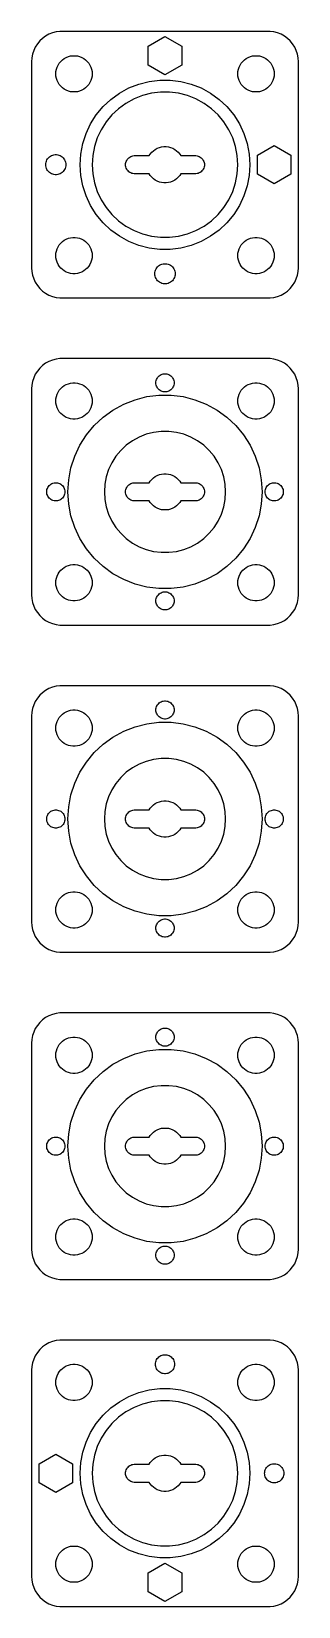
# Model space of a CAD drawing. Header units: metres. Extents: x -22 to 22, y -22 to 238.
import ezdxf

# ---------------------------------------------------------------- set-up
doc = ezdxf.new("R2010")
doc.units = ezdxf.units.M

msp = doc.modelspace()

# ---------------------------------------------------------------- linework, layer by layer
for p, q in [((-20.1871, 236.853), (-20.6448, 236.423)), ((-19.6791, 237.222), (-20.1871, 236.853)), ((-19.1289, 237.524), (-19.6791, 237.222)), ((-18.5451, 237.755), (-19.1289, 237.524)), ((-17.9369, 237.911), (-18.5451, 237.755)), ((-17.3139, 237.99), (-17.9369, 237.911)), ((17.3139, 237.99), (-17.3139, 237.99)), ((-2.74832, 235.587), (0, 237.173)), ((0, 237.173), (2.74832, 235.587)), ((17.9369, 237.911), (17.3139, 237.99)), ((18.5451, 237.755), (17.9369, 237.911)), ((19.1289, 237.524), (18.5451, 237.755)), ((19.6791, 237.222), (19.1289, 237.524)), ((20.1871, 236.853), (19.6791, 237.222)), ((20.6448, 236.423), (20.1871, 236.853)), ((-21.8429, 234.243), (-21.9606, 233.627)), ((-21.6489, 234.841), (-21.8429, 234.243)), ((-21.3815, 235.409), (-21.6489, 234.841)), ((-21.0451, 235.939), (-21.3815, 235.409)), ((-20.6448, 236.423), (-21.0451, 235.939)), ((-15.5621, 233.947), (-15.1884, 233.994)), ((-15.1884, 233.994), (-14.8116, 233.994)), ((-14.8116, 233.994), (-14.4379, 233.947)), ((-2.74832, 232.413), (-2.74832, 235.587)), ((2.74832, 235.587), (2.74832, 232.413)), ((14.4379, 233.947), (14.8116, 233.994)), ((14.8116, 233.994), (15.1884, 233.994)), ((15.1884, 233.994), (15.5621, 233.947)), ((21.0451, 235.939), (20.6448, 236.423)), ((21.3815, 235.409), (21.0451, 235.939)), ((21.6489, 234.841), (21.3815, 235.409)), ((21.8429, 234.243), (21.6489, 234.841)), ((21.9606, 233.627), (21.8429, 234.243)), ((-21.9606, 233.627), (-22, 233)), ((-22, 233), (-22, 199)), ((-17.9763, 231.376), (-17.9057, 231.746)), ((-17.9057, 231.746), (-17.7893, 232.104)), ((-17.7893, 232.104), (-17.6289, 232.445)), ((-17.6289, 232.445), (-17.427, 232.763)), ((-17.427, 232.763), (-17.1869, 233.054)), ((-17.1869, 233.054), (-16.9123, 233.312)), ((-16.9123, 233.312), (-16.6075, 233.533)), ((-16.6075, 233.533), (-16.2773, 233.714)), ((-16.2773, 233.714), (-15.927, 233.853)), ((-15.927, 233.853), (-15.5621, 233.947)), ((-14.4379, 233.947), (-14.0729, 233.853)), ((-14.0729, 233.853), (-13.7227, 233.714)), ((-13.7227, 233.714), (-13.3925, 233.533)), ((-13.3925, 233.533), (-13.0877, 233.312)), ((-13.0877, 233.312), (-12.8131, 233.054)), ((-12.8131, 233.054), (-12.5729, 232.763)), ((-12.5729, 232.763), (-12.3711, 232.445)), ((-12.3711, 232.445), (-12.2107, 232.104)), ((-12.2107, 232.104), (-12.0942, 231.746)), ((-12.0942, 231.746), (-12.0237, 231.376)), ((0, 230.827), (-2.74832, 232.413)), ((2.74832, 232.413), (0, 230.827)), ((12.0237, 231.376), (12.0942, 231.746)), ((12.0942, 231.746), (12.2107, 232.104)), ((12.2107, 232.104), (12.3711, 232.445)), ((12.3711, 232.445), (12.5729, 232.763)), ((12.5729, 232.763), (12.8131, 233.054)), ((12.8131, 233.054), (13.0877, 233.312)), ((13.0877, 233.312), (13.3925, 233.533)), ((13.3925, 233.533), (13.7227, 233.714)), ((13.7227, 233.714), (14.0729, 233.853)), ((14.0729, 233.853), (14.4379, 233.947)), ((15.5621, 233.947), (15.927, 233.853)), ((15.927, 233.853), (16.2773, 233.714)), ((16.2773, 233.714), (16.6075, 233.533)), ((16.6075, 233.533), (16.9123, 233.312)), ((16.9123, 233.312), (17.1869, 233.054)), ((17.1869, 233.054), (17.427, 232.763)), ((17.427, 232.763), (17.6289, 232.445)), ((17.6289, 232.445), (17.7893, 232.104)), ((17.7893, 232.104), (17.9057, 231.746)), ((17.9057, 231.746), (17.9763, 231.376)), ((22, 233), (21.9606, 233.627)), ((22, 199), (22, 233)), ((-18, 231), (-17.9763, 231.376)), ((-17.9763, 230.624), (-18, 231)), ((-17.9057, 230.254), (-17.9763, 230.624)), ((-17.7893, 229.896), (-17.9057, 230.254)), ((-17.6289, 229.555), (-17.7893, 229.896)), ((-17.427, 229.237), (-17.6289, 229.555)), ((-17.1869, 228.946), (-17.427, 229.237)), ((-16.9123, 228.688), (-17.1869, 228.946)), ((-12.8131, 228.946), (-13.0877, 228.688)), ((-12.5729, 229.237), (-12.8131, 228.946)), ((-12.3711, 229.555), (-12.5729, 229.237)), ((-12.2107, 229.896), (-12.3711, 229.555)), ((-12.0942, 230.254), (-12.2107, 229.896)), ((-12.0237, 230.624), (-12.0942, 230.254)), ((-12.0237, 231.376), (-12, 231)), ((-12, 231), (-12.0237, 230.624)), ((-5.96091, 228.668), (-4.32623, 229.315)), ((-4.32623, 229.315), (-2.62334, 229.752)), ((-2.62334, 229.752), (-0.879059, 229.972)), ((-0.879059, 229.972), (0.879059, 229.972)), ((0.879059, 229.972), (2.62334, 229.752)), ((2.62334, 229.752), (4.32623, 229.315)), ((4.32623, 229.315), (5.96091, 228.668)), ((12, 231), (12.0237, 231.376)), ((12.0237, 230.624), (12, 231)), ((12.0942, 230.254), (12.0237, 230.624)), ((12.2107, 229.896), (12.0942, 230.254)), ((12.3711, 229.555), (12.2107, 229.896)), ((12.5729, 229.237), (12.3711, 229.555)), ((12.8131, 228.946), (12.5729, 229.237)), ((13.0877, 228.688), (12.8131, 228.946)), ((17.1869, 228.946), (16.9123, 228.688)), ((17.427, 229.237), (17.1869, 228.946)), ((17.6289, 229.555), (17.427, 229.237)), ((17.7893, 229.896), (17.6289, 229.555)), ((17.9057, 230.254), (17.7893, 229.896)), ((17.9763, 230.624), (17.9057, 230.254)), ((17.9763, 231.376), (18, 231)), ((18, 231), (17.9763, 230.624)), ((-16.6075, 228.467), (-16.9123, 228.688)), ((-16.2773, 228.286), (-16.6075, 228.467)), ((-15.927, 228.147), (-16.2773, 228.286)), ((-15.5621, 228.053), (-15.927, 228.147)), ((-15.1884, 228.006), (-15.5621, 228.053)), ((-14.8116, 228.006), (-15.1884, 228.006)), ((-14.4379, 228.053), (-14.8116, 228.006)), ((-14.0729, 228.147), (-14.4379, 228.053)), ((-13.7227, 228.286), (-14.0729, 228.147)), ((-13.3925, 228.467), (-13.7227, 228.286)), ((-13.0877, 228.688), (-13.3925, 228.467)), ((-10.2056, 225.584), (-8.92393, 226.787)), ((-8.92393, 226.787), (-7.50157, 227.821)), ((-7.50157, 227.821), (-5.96091, 228.668)), ((-5.10934, 226.858), (-6.42992, 226.132)), ((-3.70819, 227.413), (-5.10934, 226.858)), ((-2.24857, 227.787), (-3.70819, 227.413)), ((-0.753479, 227.976), (-2.24857, 227.787)), ((0.753479, 227.976), (-0.753479, 227.976)), ((2.24857, 227.787), (0.753479, 227.976)), ((3.70819, 227.413), (2.24857, 227.787)), ((5.10934, 226.858), (3.70819, 227.413)), ((6.42992, 226.132), (5.10934, 226.858)), ((5.96091, 228.668), (7.50157, 227.821)), ((7.50157, 227.821), (8.92393, 226.787)), ((8.92393, 226.787), (10.2056, 225.584)), ((13.3925, 228.467), (13.0877, 228.688)), ((13.7227, 228.286), (13.3925, 228.467)), ((14.0729, 228.147), (13.7227, 228.286)), ((14.4379, 228.053), (14.0729, 228.147)), ((14.8116, 228.006), (14.4379, 228.053)), ((15.1884, 228.006), (14.8116, 228.006)), ((15.5621, 228.053), (15.1884, 228.006)), ((15.927, 228.147), (15.5621, 228.053)), ((16.2773, 228.286), (15.927, 228.147)), ((16.6075, 228.467), (16.2773, 228.286)), ((16.9123, 228.688), (16.6075, 228.467)), ((-12.2683, 222.745), (-11.3262, 224.229)), ((-11.3262, 224.229), (-10.2056, 225.584)), ((-8.74762, 224.215), (-9.70819, 223.053)), ((-7.64908, 225.246), (-8.74762, 224.215)), ((-6.42992, 226.132), (-7.64908, 225.246)), ((7.64908, 225.246), (6.42992, 226.132)), ((8.74762, 224.215), (7.64908, 225.246)), ((9.70819, 223.053), (8.74762, 224.215)), ((10.2056, 225.584), (11.3262, 224.229)), ((11.3262, 224.229), (12.2683, 222.745)), ((-13.5602, 219.482), (-13.0169, 221.154)), ((-13.0169, 221.154), (-12.2683, 222.745)), ((-10.5157, 221.781), (-11.1573, 220.417)), ((-9.70819, 223.053), (-10.5157, 221.781)), ((10.5157, 221.781), (9.70819, 223.053)), ((11.1573, 220.417), (10.5157, 221.781)), ((12.2683, 222.745), (13.0169, 221.154)), ((13.0169, 221.154), (13.5602, 219.482)), ((-13.8896, 217.755), (-13.5602, 219.482)), ((-11.623, 218.984), (-11.9054, 217.504)), ((-11.1573, 220.417), (-11.623, 218.984)), ((-1.91226, 218.312), (-1.60747, 218.533)), ((-1.60747, 218.533), (-1.27733, 218.714)), ((-1.27733, 218.714), (-0.927048, 218.853)), ((-0.927048, 218.853), (-0.562134, 218.947)), ((-0.562134, 218.947), (-0.18837, 218.994)), ((-0.18837, 218.994), (0.18837, 218.994)), ((0.18837, 218.994), (0.562134, 218.947)), ((0.562134, 218.947), (0.927048, 218.853)), ((0.927048, 218.853), (1.27733, 218.714)), ((1.27733, 218.714), (1.60747, 218.533)), ((1.60747, 218.533), (1.91226, 218.312)), ((11.623, 218.984), (11.1573, 220.417)), ((11.9054, 217.504), (11.623, 218.984)), ((13.5602, 219.482), (13.8896, 217.755)), ((15.2517, 217.587), (18, 219.173)), ((18, 219.173), (20.7483, 217.587)), ((-19.6647, 216), (-19.6516, 216.209)), ((-19.6516, 215.791), (-19.6647, 216)), ((-19.6516, 216.209), (-19.6124, 216.414)), ((-19.6124, 215.586), (-19.6516, 215.791)), ((-19.6124, 216.414), (-19.5478, 216.613)), ((-19.5478, 216.613), (-19.4588, 216.802)), ((-19.4588, 216.802), (-19.3468, 216.978)), ((-19.3468, 216.978), (-19.2135, 217.14)), ((-19.2135, 217.14), (-19.0611, 217.283)), ((-19.0611, 217.283), (-18.892, 217.406)), ((-18.892, 217.406), (-18.7088, 217.506)), ((-18.7088, 217.506), (-18.5144, 217.583)), ((-18.5144, 217.583), (-18.3119, 217.635)), ((-18.3119, 217.635), (-18.1045, 217.661)), ((-18.1045, 217.661), (-17.8955, 217.661)), ((-17.8955, 217.661), (-17.6881, 217.635)), ((-17.6881, 217.635), (-17.4856, 217.583)), ((-17.4856, 217.583), (-17.2912, 217.506)), ((-17.2912, 217.506), (-17.108, 217.406)), ((-17.108, 217.406), (-16.9389, 217.283)), ((-16.9389, 217.283), (-16.7865, 217.14)), ((-16.7865, 217.14), (-16.6532, 216.978)), ((-16.6532, 216.978), (-16.5412, 216.802)), ((-16.5412, 216.802), (-16.4522, 216.613)), ((-16.4522, 216.613), (-16.3876, 216.414)), ((-16.3876, 216.414), (-16.3484, 216.209)), ((-16.3484, 215.791), (-16.3876, 215.586)), ((-16.3484, 216.209), (-16.3353, 216)), ((-16.3353, 216), (-16.3484, 215.791)), ((-14, 216), (-13.8896, 217.755)), ((-13.8896, 214.245), (-14, 216)), ((-11.9054, 217.504), (-12, 216)), ((-12, 216), (-11.9054, 214.496)), ((-6.5, 216), (-6.48816, 216.188)), ((-6.48816, 215.812), (-6.5, 216)), ((-6.48816, 216.188), (-6.45287, 216.373)), ((-6.45287, 215.627), (-6.48816, 215.812)), ((-6.45287, 216.373), (-6.39465, 216.552)), ((-6.39465, 216.552), (-6.31445, 216.723)), ((-6.31445, 216.723), (-6.21352, 216.882)), ((-6.21352, 216.882), (-6.09344, 217.027)), ((-6.09344, 217.027), (-5.95613, 217.156)), ((-5.95613, 217.156), (-5.80373, 217.266)), ((-5.80373, 217.266), (-5.63866, 217.357)), ((-5.63866, 217.357), (-5.46352, 217.427)), ((-5.46352, 217.427), (-5.28107, 217.473)), ((-5.28107, 217.473), (-5.09418, 217.497)), ((-5.09418, 217.497), (-2.59605, 217.497)), ((-2.59605, 217.497), (-2.42705, 217.763)), ((-2.42705, 217.763), (-2.1869, 218.054)), ((-2.1869, 218.054), (-1.91226, 218.312)), ((1.91226, 218.312), (2.1869, 218.054)), ((2.1869, 218.054), (2.42705, 217.763)), ((2.42705, 217.763), (2.59605, 217.497)), ((2.59605, 217.497), (5.09418, 217.497)), ((5.09418, 217.497), (5.28107, 217.473)), ((5.28107, 217.473), (5.46352, 217.427)), ((5.46352, 217.427), (5.63866, 217.357)), ((5.63866, 217.357), (5.80373, 217.266)), ((5.80373, 217.266), (5.95613, 217.156)), ((5.95613, 217.156), (6.09344, 217.027)), ((6.09344, 217.027), (6.21352, 216.882)), ((6.21352, 216.882), (6.31445, 216.723)), ((6.31445, 216.723), (6.39465, 216.552)), ((6.39465, 216.552), (6.45287, 216.373)), ((6.45287, 216.373), (6.48816, 216.188)), ((6.48816, 215.812), (6.45287, 215.627)), ((6.48816, 216.188), (6.5, 216)), ((6.5, 216), (6.48816, 215.812)), ((12, 216), (11.9054, 217.504)), ((11.9054, 214.496), (12, 216)), ((13.8896, 217.755), (14, 216)), ((14, 216), (13.8896, 214.245)), ((15.2517, 214.413), (15.2517, 217.587)), ((20.7483, 217.587), (20.7483, 214.413)), ((-19.5478, 215.387), (-19.6124, 215.586)), ((-19.4588, 215.198), (-19.5478, 215.387)), ((-19.3468, 215.022), (-19.4588, 215.198)), ((-19.2135, 214.86), (-19.3468, 215.022)), ((-19.0611, 214.717), (-19.2135, 214.86)), ((-18.892, 214.594), (-19.0611, 214.717)), ((-18.7088, 214.494), (-18.892, 214.594)), ((-18.5144, 214.417), (-18.7088, 214.494)), ((-18.3119, 214.365), (-18.5144, 214.417)), ((-18.1045, 214.339), (-18.3119, 214.365)), ((-17.8955, 214.339), (-18.1045, 214.339)), ((-17.6881, 214.365), (-17.8955, 214.339)), ((-17.4856, 214.417), (-17.6881, 214.365)), ((-17.2912, 214.494), (-17.4856, 214.417)), ((-17.108, 214.594), (-17.2912, 214.494)), ((-16.9389, 214.717), (-17.108, 214.594)), ((-16.7865, 214.86), (-16.9389, 214.717)), ((-16.6532, 215.022), (-16.7865, 214.86)), ((-16.5412, 215.198), (-16.6532, 215.022)), ((-16.4522, 215.387), (-16.5412, 215.198)), ((-16.3876, 215.586), (-16.4522, 215.387)), ((-13.5602, 212.518), (-13.8896, 214.245)), ((-11.9054, 214.496), (-11.623, 213.016)), ((-6.39465, 215.448), (-6.45287, 215.627)), ((-6.31445, 215.277), (-6.39465, 215.448)), ((-6.21352, 215.118), (-6.31445, 215.277)), ((-6.09344, 214.973), (-6.21352, 215.118)), ((-5.95613, 214.844), (-6.09344, 214.973)), ((-5.80373, 214.734), (-5.95613, 214.844)), ((-5.63866, 214.643), (-5.80373, 214.734)), ((-5.46352, 214.573), (-5.63866, 214.643)), ((-5.28107, 214.527), (-5.46352, 214.573)), ((-5.09418, 214.503), (-5.28107, 214.527)), ((-2.59605, 214.503), (-5.09418, 214.503)), ((-2.42705, 214.237), (-2.59605, 214.503)), ((-2.1869, 213.946), (-2.42705, 214.237)), ((-1.91226, 213.688), (-2.1869, 213.946)), ((-1.60747, 213.467), (-1.91226, 213.688)), ((-1.27733, 213.286), (-1.60747, 213.467)), ((-0.927048, 213.147), (-1.27733, 213.286)), ((1.27733, 213.286), (0.927048, 213.147)), ((1.60747, 213.467), (1.27733, 213.286)), ((1.91226, 213.688), (1.60747, 213.467)), ((2.1869, 213.946), (1.91226, 213.688)), ((2.42705, 214.237), (2.1869, 213.946)), ((2.59605, 214.503), (2.42705, 214.237)), ((5.09418, 214.503), (2.59605, 214.503)), ((5.28107, 214.527), (5.09418, 214.503)), ((5.46352, 214.573), (5.28107, 214.527)), ((5.63866, 214.643), (5.46352, 214.573)), ((5.80373, 214.734), (5.63866, 214.643)), ((5.95613, 214.844), (5.80373, 214.734)), ((6.09344, 214.973), (5.95613, 214.844)), ((6.21352, 215.118), (6.09344, 214.973)), ((6.31445, 215.277), (6.21352, 215.118)), ((6.39465, 215.448), (6.31445, 215.277)), ((6.45287, 215.627), (6.39465, 215.448)), ((11.623, 213.016), (11.9054, 214.496)), ((13.8896, 214.245), (13.5602, 212.518)), ((18, 212.827), (15.2517, 214.413)), ((20.7483, 214.413), (18, 212.827)), ((-13.0169, 210.846), (-13.5602, 212.518)), ((-12.2683, 209.255), (-13.0169, 210.846)), ((-11.623, 213.016), (-11.1573, 211.583)), ((-11.1573, 211.583), (-10.5157, 210.219)), ((-0.562134, 213.053), (-0.927048, 213.147)), ((-0.18837, 213.006), (-0.562134, 213.053)), ((0.18837, 213.006), (-0.18837, 213.006)), ((0.562134, 213.053), (0.18837, 213.006)), ((0.927048, 213.147), (0.562134, 213.053)), ((10.5157, 210.219), (11.1573, 211.583)), ((11.1573, 211.583), (11.623, 213.016)), ((13.0169, 210.846), (12.2683, 209.255)), ((13.5602, 212.518), (13.0169, 210.846)), ((-11.3262, 207.771), (-12.2683, 209.255)), ((-10.5157, 210.219), (-9.70819, 208.947)), ((-9.70819, 208.947), (-8.74762, 207.785)), ((8.74762, 207.785), (9.70819, 208.947)), ((9.70819, 208.947), (10.5157, 210.219)), ((12.2683, 209.255), (11.3262, 207.771)), ((-10.2056, 206.416), (-11.3262, 207.771)), ((-8.92393, 205.213), (-10.2056, 206.416)), ((-8.74762, 207.785), (-7.64908, 206.754)), ((-7.64908, 206.754), (-6.42992, 205.868)), ((-6.42992, 205.868), (-5.10934, 205.142)), ((5.10934, 205.142), (6.42992, 205.868)), ((6.42992, 205.868), (7.64908, 206.754)), ((7.64908, 206.754), (8.74762, 207.785)), ((10.2056, 206.416), (8.92393, 205.213)), ((11.3262, 207.771), (10.2056, 206.416)), ((-17.427, 202.763), (-17.1869, 203.054)), ((-17.1869, 203.054), (-16.9123, 203.312)), ((-16.9123, 203.312), (-16.6075, 203.533)), ((-16.6075, 203.533), (-16.2773, 203.714)), ((-16.2773, 203.714), (-15.927, 203.853)), ((-15.927, 203.853), (-15.5621, 203.947)), ((-15.5621, 203.947), (-15.1884, 203.994)), ((-15.1884, 203.994), (-14.8116, 203.994)), ((-14.8116, 203.994), (-14.4379, 203.947)), ((-14.4379, 203.947), (-14.0729, 203.853)), ((-14.0729, 203.853), (-13.7227, 203.714)), ((-13.7227, 203.714), (-13.3925, 203.533)), ((-13.3925, 203.533), (-13.0877, 203.312)), ((-13.0877, 203.312), (-12.8131, 203.054)), ((-12.8131, 203.054), (-12.5729, 202.763)), ((-7.50157, 204.179), (-8.92393, 205.213)), ((-5.96091, 203.332), (-7.50157, 204.179)), ((-4.32623, 202.685), (-5.96091, 203.332)), ((-5.10934, 205.142), (-3.70819, 204.587)), ((-3.70819, 204.587), (-2.24857, 204.213)), ((-2.24857, 204.213), (-0.753479, 204.024)), ((-0.753479, 204.024), (0.753479, 204.024)), ((0.753479, 204.024), (2.24857, 204.213)), ((2.24857, 204.213), (3.70819, 204.587)), ((3.70819, 204.587), (5.10934, 205.142)), ((5.96091, 203.332), (4.32623, 202.685)), ((7.50157, 204.179), (5.96091, 203.332)), ((8.92393, 205.213), (7.50157, 204.179)), ((12.5729, 202.763), (12.8131, 203.054)), ((12.8131, 203.054), (13.0877, 203.312)), ((13.0877, 203.312), (13.3925, 203.533)), ((13.3925, 203.533), (13.7227, 203.714)), ((13.7227, 203.714), (14.0729, 203.853)), ((14.0729, 203.853), (14.4379, 203.947)), ((14.4379, 203.947), (14.8116, 203.994)), ((14.8116, 203.994), (15.1884, 203.994)), ((15.1884, 203.994), (15.5621, 203.947)), ((15.5621, 203.947), (15.927, 203.853)), ((15.927, 203.853), (16.2773, 203.714)), ((16.2773, 203.714), (16.6075, 203.533)), ((16.6075, 203.533), (16.9123, 203.312)), ((16.9123, 203.312), (17.1869, 203.054)), ((17.1869, 203.054), (17.427, 202.763)), ((-18, 201), (-17.9763, 201.376)), ((-17.9763, 200.624), (-18, 201)), ((-17.9763, 201.376), (-17.9057, 201.746)), ((-17.9057, 200.254), (-17.9763, 200.624)), ((-17.9057, 201.746), (-17.7893, 202.104)), ((-17.7893, 199.896), (-17.9057, 200.254)), ((-17.7893, 202.104), (-17.6289, 202.445)), ((-17.6289, 202.445), (-17.427, 202.763)), ((-12.5729, 202.763), (-12.3711, 202.445)), ((-12.3711, 202.445), (-12.2107, 202.104)), ((-12.2107, 202.104), (-12.0942, 201.746)), ((-12.0942, 200.254), (-12.2107, 199.896)), ((-12.0942, 201.746), (-12.0237, 201.376)), ((-12.0237, 200.624), (-12.0942, 200.254)), ((-12.0237, 201.376), (-12, 201)), ((-12, 201), (-12.0237, 200.624)), ((-2.62334, 202.248), (-4.32623, 202.685)), ((-0.879059, 202.028), (-2.62334, 202.248)), ((0.879059, 202.028), (-0.879059, 202.028)), ((2.62334, 202.248), (0.879059, 202.028)), ((4.32623, 202.685), (2.62334, 202.248)), ((12, 201), (12.0237, 201.376)), ((12.0237, 200.624), (12, 201)), ((12.0237, 201.376), (12.0942, 201.746)), ((12.0942, 200.254), (12.0237, 200.624)), ((12.0942, 201.746), (12.2107, 202.104)), ((12.2107, 199.896), (12.0942, 200.254)), ((12.2107, 202.104), (12.3711, 202.445)), ((12.3711, 202.445), (12.5729, 202.763)), ((17.427, 202.763), (17.6289, 202.445)), ((17.6289, 202.445), (17.7893, 202.104)), ((17.7893, 202.104), (17.9057, 201.746)), ((17.9057, 200.254), (17.7893, 199.896)), ((17.9057, 201.746), (17.9763, 201.376)), ((17.9763, 200.624), (17.9057, 200.254)), ((17.9763, 201.376), (18, 201)), ((18, 201), (17.9763, 200.624)), ((-22, 199), (-21.9606, 198.373)), ((-21.9606, 198.373), (-21.8429, 197.757)), ((-21.8429, 197.757), (-21.6489, 197.159)), ((-17.6289, 199.555), (-17.7893, 199.896)), ((-17.427, 199.237), (-17.6289, 199.555)), ((-17.1869, 198.946), (-17.427, 199.237)), ((-16.9123, 198.688), (-17.1869, 198.946)), ((-16.6075, 198.467), (-16.9123, 198.688)), ((-16.2773, 198.286), (-16.6075, 198.467)), ((-15.927, 198.147), (-16.2773, 198.286)), ((-15.5621, 198.053), (-15.927, 198.147)), ((-15.1884, 198.006), (-15.5621, 198.053)), ((-14.8116, 198.006), (-15.1884, 198.006)), ((-14.4379, 198.053), (-14.8116, 198.006)), ((-14.0729, 198.147), (-14.4379, 198.053)), ((-13.7227, 198.286), (-14.0729, 198.147)), ((-13.3925, 198.467), (-13.7227, 198.286)), ((-13.0877, 198.688), (-13.3925, 198.467)), ((-12.8131, 198.946), (-13.0877, 198.688)), ((-12.5729, 199.237), (-12.8131, 198.946)), ((-12.3711, 199.555), (-12.5729, 199.237)), ((-12.2107, 199.896), (-12.3711, 199.555)), ((-1.6647, 198), (-1.65157, 198.209)), ((-1.65157, 197.791), (-1.6647, 198)), ((-1.65157, 198.209), (-1.6124, 198.414)), ((-1.6124, 197.586), (-1.65157, 197.791)), ((-1.6124, 198.414), (-1.54779, 198.613)), ((-1.54779, 197.387), (-1.6124, 197.586)), ((-1.54779, 198.613), (-1.45879, 198.802)), ((-1.45879, 198.802), (-1.34677, 198.979)), ((-1.34677, 198.979), (-1.21352, 199.14)), ((-1.21352, 199.14), (-1.06111, 199.283)), ((-1.06111, 199.283), (-0.891983, 199.406)), ((-0.891983, 199.406), (-0.708786, 199.506)), ((-0.708786, 199.506), (-0.51442, 199.583)), ((-0.51442, 199.583), (-0.31192, 199.635)), ((-0.31192, 199.635), (-0.104523, 199.661)), ((-0.104523, 199.661), (0.104523, 199.661)), ((0.104523, 199.661), (0.31192, 199.635)), ((0.31192, 199.635), (0.51442, 199.583)), ((0.51442, 199.583), (0.708786, 199.506)), ((0.708786, 199.506), (0.891983, 199.406)), ((0.891983, 199.406), (1.06111, 199.283)), ((1.06111, 199.283), (1.21352, 199.14)), ((1.21352, 199.14), (1.34677, 198.979)), ((1.34677, 198.979), (1.45879, 198.802)), ((1.45879, 198.802), (1.54779, 198.613)), ((1.54779, 198.613), (1.6124, 198.414)), ((1.6124, 197.586), (1.54779, 197.387)), ((1.6124, 198.414), (1.65157, 198.209)), ((1.65157, 197.791), (1.6124, 197.586)), ((1.65157, 198.209), (1.6647, 198)), ((1.6647, 198), (1.65157, 197.791)), ((12.3711, 199.555), (12.2107, 199.896)), ((12.5729, 199.237), (12.3711, 199.555)), ((12.8131, 198.946), (12.5729, 199.237)), ((13.0877, 198.688), (12.8131, 198.946)), ((13.3925, 198.467), (13.0877, 198.688)), ((13.7227, 198.286), (13.3925, 198.467)), ((14.0729, 198.147), (13.7227, 198.286)), ((14.4379, 198.053), (14.0729, 198.147)), ((14.8116, 198.006), (14.4379, 198.053)), ((15.1884, 198.006), (14.8116, 198.006)), ((15.5621, 198.053), (15.1884, 198.006)), ((15.927, 198.147), (15.5621, 198.053)), ((16.2773, 198.286), (15.927, 198.147)), ((16.6075, 198.467), (16.2773, 198.286)), ((16.9123, 198.688), (16.6075, 198.467)), ((17.1869, 198.946), (16.9123, 198.688)), ((17.427, 199.237), (17.1869, 198.946)), ((17.6289, 199.555), (17.427, 199.237)), ((17.7893, 199.896), (17.6289, 199.555)), ((21.6489, 197.159), (21.8429, 197.757)), ((21.8429, 197.757), (21.9606, 198.373)), ((21.9606, 198.373), (22, 199)), ((-21.6489, 197.159), (-21.3815, 196.591)), ((-21.3815, 196.591), (-21.0451, 196.061)), ((-21.0451, 196.061), (-20.6448, 195.577)), ((-20.6448, 195.577), (-20.1871, 195.147)), ((-20.1871, 195.147), (-19.6791, 194.778)), ((-1.45879, 197.198), (-1.54779, 197.387)), ((-1.34677, 197.022), (-1.45879, 197.198)), ((-1.21352, 196.86), (-1.34677, 197.022)), ((-1.06111, 196.717), (-1.21352, 196.86)), ((-0.891983, 196.594), (-1.06111, 196.717)), ((-0.708786, 196.494), (-0.891983, 196.594)), ((-0.51442, 196.417), (-0.708786, 196.494)), ((-0.31192, 196.365), (-0.51442, 196.417)), ((-0.104523, 196.339), (-0.31192, 196.365)), ((0.104523, 196.339), (-0.104523, 196.339)), ((0.31192, 196.365), (0.104523, 196.339)), ((0.51442, 196.417), (0.31192, 196.365)), ((0.708786, 196.494), (0.51442, 196.417)), ((0.891983, 196.594), (0.708786, 196.494)), ((1.06111, 196.717), (0.891983, 196.594)), ((1.21352, 196.86), (1.06111, 196.717)), ((1.34677, 197.022), (1.21352, 196.86)), ((1.45879, 197.198), (1.34677, 197.022)), ((1.54779, 197.387), (1.45879, 197.198)), ((19.6791, 194.778), (20.1871, 195.147)), ((20.1871, 195.147), (20.6448, 195.577)), ((20.6448, 195.577), (21.0451, 196.061)), ((21.0451, 196.061), (21.3815, 196.591)), ((21.3815, 196.591), (21.6489, 197.159)), ((-19.6791, 194.778), (-19.1289, 194.476)), ((-19.1289, 194.476), (-18.5451, 194.245)), ((-18.5451, 194.245), (-17.9369, 194.089)), ((-17.9369, 194.089), (-17.3139, 194.01)), ((-17.3139, 194.01), (17.3139, 194.01)), ((17.3139, 194.01), (17.9369, 194.089)), ((17.9369, 194.089), (18.5451, 194.245)), ((18.5451, 194.245), (19.1289, 194.476)), ((19.1289, 194.476), (19.6791, 194.778)), ((-20.6448, 182.423), (-21.0451, 181.939)), ((-20.1871, 182.853), (-20.6448, 182.423)), ((-19.6791, 183.222), (-20.1871, 182.853)), ((-19.1289, 183.524), (-19.6791, 183.222)), ((-18.5451, 183.755), (-19.1289, 183.524)), ((-17.9369, 183.911), (-18.5451, 183.755)), ((-17.3139, 183.99), (-17.9369, 183.911)), ((17.3139, 183.99), (-17.3139, 183.99)), ((17.9369, 183.911), (17.3139, 183.99)), ((18.5451, 183.755), (17.9369, 183.911)), ((19.1289, 183.524), (18.5451, 183.755)), ((19.6791, 183.222), (19.1289, 183.524)), ((20.1871, 182.853), (19.6791, 183.222)), ((20.6448, 182.423), (20.1871, 182.853)), ((21.0451, 181.939), (20.6448, 182.423)), ((-21.9606, 179.627), (-22, 179)), ((-21.8429, 180.243), (-21.9606, 179.627)), ((-21.6489, 180.841), (-21.8429, 180.243)), ((-21.3815, 181.409), (-21.6489, 180.841)), ((-21.0451, 181.939), (-21.3815, 181.409)), ((-16.9123, 179.312), (-16.6075, 179.533)), ((-16.6075, 179.533), (-16.2773, 179.714)), ((-16.2773, 179.714), (-15.927, 179.853)), ((-15.927, 179.853), (-15.5621, 179.947)), ((-15.5621, 179.947), (-15.1884, 179.994)), ((-15.1884, 179.994), (-14.8116, 179.994)), ((-14.8116, 179.994), (-14.4379, 179.947)), ((-14.4379, 179.947), (-14.0729, 179.853)), ((-14.0729, 179.853), (-13.7227, 179.714)), ((-13.7227, 179.714), (-13.3925, 179.533)), ((-13.3925, 179.533), (-13.0877, 179.312)), ((-1.5, 180), (-1.48816, 180.188)), ((-1.48816, 179.812), (-1.5, 180)), ((-1.48816, 180.188), (-1.45287, 180.373)), ((-1.45287, 179.627), (-1.48816, 179.812)), ((-1.45287, 180.373), (-1.39465, 180.552)), ((-1.39465, 179.448), (-1.45287, 179.627)), ((-1.39465, 180.552), (-1.31445, 180.723)), ((-1.31445, 179.277), (-1.39465, 179.448)), ((-1.31445, 180.723), (-1.21352, 180.882)), ((-1.21352, 180.882), (-1.09344, 181.027)), ((-1.09344, 181.027), (-0.956131, 181.156)), ((-0.956131, 181.156), (-0.803726, 181.266)), ((-0.803726, 181.266), (-0.638657, 181.357)), ((-0.638657, 181.357), (-0.463516, 181.427)), ((-0.463516, 181.427), (-0.281067, 181.473)), ((-0.281067, 181.473), (-0.094177, 181.497)), ((-0.094177, 181.497), (0.094177, 181.497)), ((0.094177, 181.497), (0.281067, 181.473)), ((0.281067, 181.473), (0.463516, 181.427)), ((0.463516, 181.427), (0.638657, 181.357)), ((0.638657, 181.357), (0.803726, 181.266)), ((0.803726, 181.266), (0.956131, 181.156)), ((0.956131, 181.156), (1.09344, 181.027)), ((1.09344, 181.027), (1.21352, 180.882)), ((1.21352, 180.882), (1.31445, 180.723)), ((1.31445, 180.723), (1.39465, 180.552)), ((1.39465, 179.448), (1.31445, 179.277)), ((1.39465, 180.552), (1.45287, 180.373)), ((1.45287, 179.627), (1.39465, 179.448)), ((1.45287, 180.373), (1.48816, 180.188)), ((1.48816, 179.812), (1.45287, 179.627)), ((1.48816, 180.188), (1.5, 180)), ((1.5, 180), (1.48816, 179.812)), ((13.0877, 179.312), (13.3925, 179.533)), ((13.3925, 179.533), (13.7227, 179.714)), ((13.7227, 179.714), (14.0729, 179.853)), ((14.0729, 179.853), (14.4379, 179.947)), ((14.4379, 179.947), (14.8116, 179.994)), ((14.8116, 179.994), (15.1884, 179.994)), ((15.1884, 179.994), (15.5621, 179.947)), ((15.5621, 179.947), (15.927, 179.853)), ((15.927, 179.853), (16.2773, 179.714)), ((16.2773, 179.714), (16.6075, 179.533)), ((16.6075, 179.533), (16.9123, 179.312)), ((21.3815, 181.409), (21.0451, 181.939)), ((21.6489, 180.841), (21.3815, 181.409)), ((21.8429, 180.243), (21.6489, 180.841)), ((21.9606, 179.627), (21.8429, 180.243)), ((22, 179), (21.9606, 179.627)), ((-22, 179), (-22, 145)), ((-18, 177), (-17.9763, 177.376)), ((-17.9763, 176.624), (-18, 177)), ((-17.9763, 177.376), (-17.9057, 177.746)), ((-17.9057, 177.746), (-17.7893, 178.104)), ((-17.7893, 178.104), (-17.6289, 178.445)), ((-17.6289, 178.445), (-17.427, 178.763)), ((-17.427, 178.763), (-17.1869, 179.054)), ((-17.1869, 179.054), (-16.9123, 179.312)), ((-13.0877, 179.312), (-12.8131, 179.054)), ((-12.8131, 179.054), (-12.5729, 178.763)), ((-12.5729, 178.763), (-12.3711, 178.445)), ((-12.3711, 178.445), (-12.2107, 178.104)), ((-12.2107, 178.104), (-12.0942, 177.746)), ((-12.0942, 177.746), (-12.0237, 177.376)), ((-12.0237, 177.376), (-12, 177)), ((-12, 177), (-12.0237, 176.624)), ((-6.81245, 176.477), (-4.94426, 177.217)), ((-4.94426, 177.217), (-2.99809, 177.717)), ((-2.99809, 177.717), (-1.00464, 177.968)), ((-1.21352, 179.118), (-1.31445, 179.277)), ((-1.09344, 178.973), (-1.21352, 179.118)), ((-0.956131, 178.844), (-1.09344, 178.973)), ((-1.00464, 177.968), (1.00464, 177.968)), ((-0.803726, 178.734), (-0.956131, 178.844)), ((-0.638657, 178.643), (-0.803726, 178.734)), ((-0.463516, 178.573), (-0.638657, 178.643)), ((-0.281067, 178.527), (-0.463516, 178.573)), ((-0.094177, 178.503), (-0.281067, 178.527)), ((0.094177, 178.503), (-0.094177, 178.503)), ((0.281067, 178.527), (0.094177, 178.503)), ((0.463516, 178.573), (0.281067, 178.527)), ((0.638657, 178.643), (0.463516, 178.573)), ((0.803726, 178.734), (0.638657, 178.643)), ((0.956131, 178.844), (0.803726, 178.734)), ((1.09344, 178.973), (0.956131, 178.844)), ((1.00464, 177.968), (2.99809, 177.717)), ((1.21352, 179.118), (1.09344, 178.973)), ((1.31445, 179.277), (1.21352, 179.118)), ((2.99809, 177.717), (4.94426, 177.217)), ((4.94426, 177.217), (6.81245, 176.477)), ((12, 177), (12.0237, 177.376)), ((12.0237, 176.624), (12, 177)), ((12.0237, 177.376), (12.0942, 177.746)), ((12.0942, 177.746), (12.2107, 178.104)), ((12.2107, 178.104), (12.3711, 178.445)), ((12.3711, 178.445), (12.5729, 178.763)), ((12.5729, 178.763), (12.8131, 179.054)), ((12.8131, 179.054), (13.0877, 179.312)), ((16.9123, 179.312), (17.1869, 179.054)), ((17.1869, 179.054), (17.427, 178.763)), ((17.427, 178.763), (17.6289, 178.445)), ((17.6289, 178.445), (17.7893, 178.104)), ((17.7893, 178.104), (17.9057, 177.746)), ((17.9057, 177.746), (17.9763, 177.376)), ((17.9763, 177.376), (18, 177)), ((18, 177), (17.9763, 176.624)), ((22, 145), (22, 179)), ((-17.9057, 176.254), (-17.9763, 176.624)), ((-17.7893, 175.896), (-17.9057, 176.254)), ((-17.6289, 175.555), (-17.7893, 175.896)), ((-17.427, 175.237), (-17.6289, 175.555)), ((-17.1869, 174.946), (-17.427, 175.237)), ((-16.9123, 174.688), (-17.1869, 174.946)), ((-16.6075, 174.467), (-16.9123, 174.688)), ((-16.2773, 174.286), (-16.6075, 174.467)), ((-15.927, 174.147), (-16.2773, 174.286)), ((-13.7227, 174.286), (-14.0729, 174.147)), ((-13.3925, 174.467), (-13.7227, 174.286)), ((-13.0877, 174.688), (-13.3925, 174.467)), ((-12.8131, 174.946), (-13.0877, 174.688)), ((-12.5729, 175.237), (-12.8131, 174.946)), ((-12.3711, 175.555), (-12.5729, 175.237)), ((-12.2107, 175.896), (-12.3711, 175.555)), ((-12.0942, 176.254), (-12.2107, 175.896)), ((-12.0237, 176.624), (-12.0942, 176.254)), ((-11.6635, 172.953), (-10.1988, 174.328)), ((-10.1988, 174.328), (-8.57323, 175.509)), ((-8.57323, 175.509), (-6.81245, 176.477)), ((6.81245, 176.477), (8.57323, 175.509)), ((8.57323, 175.509), (10.1988, 174.328)), ((10.1988, 174.328), (11.6635, 172.953)), ((12.0942, 176.254), (12.0237, 176.624)), ((12.2107, 175.896), (12.0942, 176.254)), ((12.3711, 175.555), (12.2107, 175.896)), ((12.5729, 175.237), (12.3711, 175.555)), ((12.8131, 174.946), (12.5729, 175.237)), ((13.0877, 174.688), (12.8131, 174.946)), ((13.3925, 174.467), (13.0877, 174.688)), ((13.7227, 174.286), (13.3925, 174.467)), ((14.0729, 174.147), (13.7227, 174.286)), ((16.2773, 174.286), (15.927, 174.147)), ((16.6075, 174.467), (16.2773, 174.286)), ((16.9123, 174.688), (16.6075, 174.467)), ((17.1869, 174.946), (16.9123, 174.688)), ((17.427, 175.237), (17.1869, 174.946)), ((17.6289, 175.555), (17.427, 175.237)), ((17.7893, 175.896), (17.6289, 175.555)), ((17.9057, 176.254), (17.7893, 175.896)), ((17.9763, 176.624), (17.9057, 176.254)), ((-15.5621, 174.053), (-15.927, 174.147)), ((-15.1884, 174.006), (-15.5621, 174.053)), ((-14.8116, 174.006), (-15.1884, 174.006)), ((-14.4379, 174.053), (-14.8116, 174.006)), ((-14.0729, 174.147), (-14.4379, 174.053)), ((-12.9443, 171.405), (-11.6635, 172.953)), ((-1.87381, 171.823), (-3.09016, 171.511)), ((-0.627899, 171.98), (-1.87381, 171.823)), ((0.627899, 171.98), (-0.627899, 171.98)), ((1.87381, 171.823), (0.627899, 171.98)), ((3.09016, 171.511), (1.87381, 171.823)), ((11.6635, 172.953), (12.9443, 171.405)), ((14.4379, 174.053), (14.0729, 174.147)), ((14.8116, 174.006), (14.4379, 174.053)), ((15.1884, 174.006), (14.8116, 174.006)), ((15.5621, 174.053), (15.1884, 174.006)), ((15.927, 174.147), (15.5621, 174.053)), ((-14.8764, 167.89), (-14.0209, 169.708)), ((-14.0209, 169.708), (-12.9443, 171.405)), ((-6.37424, 169.705), (-7.28967, 168.845)), ((-5.35826, 170.443), (-6.37424, 169.705)), ((-4.25778, 171.048), (-5.35826, 170.443)), ((-3.09016, 171.511), (-4.25778, 171.048)), ((4.25778, 171.048), (3.09016, 171.511)), ((5.35826, 170.443), (4.25778, 171.048)), ((6.37424, 169.705), (5.35826, 170.443)), ((7.28967, 168.845), (6.37424, 169.705)), ((12.9443, 171.405), (14.0209, 169.708)), ((14.0209, 169.708), (14.8764, 167.89)), ((-15.4973, 165.979), (-14.8764, 167.89)), ((-8.76306, 166.818), (-9.29776, 165.681)), ((-8.09016, 167.878), (-8.76306, 166.818)), ((-7.28967, 168.845), (-8.09016, 167.878)), ((8.09016, 167.878), (7.28967, 168.845)), ((8.76306, 166.818), (8.09016, 167.878)), ((9.29776, 165.681), (8.76306, 166.818)), ((14.8764, 167.89), (15.4973, 165.979)), ((-16, 162), (-15.8738, 164.005)), ((-15.8738, 164.005), (-15.4973, 165.979)), ((-9.68582, 164.487), (-9.92114, 163.253)), ((-9.29776, 165.681), (-9.68582, 164.487)), ((-2.42705, 163.763), (-2.1869, 164.054)), ((-2.1869, 164.054), (-1.91226, 164.312)), ((-1.91226, 164.312), (-1.60747, 164.533)), ((-1.60747, 164.533), (-1.27733, 164.714)), ((-1.27733, 164.714), (-0.927048, 164.853)), ((-0.927048, 164.853), (-0.562134, 164.947)), ((-0.562134, 164.947), (-0.18837, 164.994)), ((-0.18837, 164.994), (0.18837, 164.994)), ((0.18837, 164.994), (0.562134, 164.947)), ((0.562134, 164.947), (0.927048, 164.853)), ((0.927048, 164.853), (1.27733, 164.714)), ((1.27733, 164.714), (1.60747, 164.533)), ((1.60747, 164.533), (1.91226, 164.312)), ((1.91226, 164.312), (2.1869, 164.054)), ((2.1869, 164.054), (2.42705, 163.763)), ((9.68582, 164.487), (9.29776, 165.681)), ((9.92114, 163.253), (9.68582, 164.487)), ((15.4973, 165.979), (15.8738, 164.005)), ((15.8738, 164.005), (16, 162)), ((-19.5, 162), (-19.4882, 162.188)), ((-19.4882, 161.812), (-19.5, 162)), ((-19.4882, 162.188), (-19.4529, 162.373)), ((-19.4529, 161.627), (-19.4882, 161.812)), ((-19.4529, 162.373), (-19.3947, 162.552)), ((-19.3947, 161.448), (-19.4529, 161.627)), ((-19.3947, 162.552), (-19.3145, 162.723)), ((-19.3145, 161.277), (-19.3947, 161.448)), ((-19.3145, 162.723), (-19.2135, 162.882)), ((-19.2135, 161.118), (-19.3145, 161.277)), ((-19.2135, 162.882), (-19.0934, 163.027)), ((-19.0934, 163.027), (-18.9561, 163.156)), ((-18.9561, 163.156), (-18.8037, 163.266)), ((-18.8037, 163.266), (-18.6387, 163.357)), ((-18.6387, 163.357), (-18.4635, 163.427)), ((-18.4635, 163.427), (-18.2811, 163.473)), ((-18.2811, 163.473), (-18.0942, 163.497)), ((-18.0942, 163.497), (-17.9058, 163.497)), ((-17.9058, 163.497), (-17.7189, 163.473)), ((-17.7189, 163.473), (-17.5365, 163.427)), ((-17.5365, 163.427), (-17.3613, 163.357)), ((-17.3613, 163.357), (-17.1963, 163.266)), ((-17.1963, 163.266), (-17.0439, 163.156)), ((-17.0439, 163.156), (-16.9065, 163.027)), ((-16.9065, 163.027), (-16.7865, 162.882)), ((-16.7865, 162.882), (-16.6855, 162.723)), ((-16.6855, 161.277), (-16.7865, 161.118)), ((-16.6855, 162.723), (-16.6053, 162.552)), ((-16.6053, 161.448), (-16.6855, 161.277)), ((-16.6053, 162.552), (-16.5471, 162.373)), ((-16.5471, 161.627), (-16.6053, 161.448)), ((-16.5471, 162.373), (-16.5118, 162.188)), ((-16.5118, 161.812), (-16.5471, 161.627)), ((-16.5118, 162.188), (-16.5, 162)), ((-16.5, 162), (-16.5118, 161.812)), ((-15.8738, 159.995), (-16, 162)), ((-9.92114, 163.253), (-10, 162)), ((-10, 162), (-9.92114, 160.747)), ((-6.5, 162), (-6.48816, 162.188)), ((-6.48816, 161.812), (-6.5, 162)), ((-6.48816, 162.188), (-6.45287, 162.373)), ((-6.45287, 161.627), (-6.48816, 161.812)), ((-6.45287, 162.373), (-6.39465, 162.552)), ((-6.39465, 161.448), (-6.45287, 161.627)), ((-6.39465, 162.552), (-6.31445, 162.723)), ((-6.31445, 161.277), (-6.39465, 161.448)), ((-6.31445, 162.723), (-6.21352, 162.882)), ((-6.21352, 161.118), (-6.31445, 161.277)), ((-6.21352, 162.882), (-6.09344, 163.027)), ((-6.09344, 163.027), (-5.95613, 163.156)), ((-5.95613, 163.156), (-5.80373, 163.266)), ((-5.80373, 163.266), (-5.63866, 163.357)), ((-5.63866, 163.357), (-5.46352, 163.427)), ((-5.46352, 163.427), (-5.28107, 163.473)), ((-5.28107, 163.473), (-5.09418, 163.497)), ((-5.09418, 163.497), (-2.59605, 163.497)), ((-2.59605, 163.497), (-2.42705, 163.763)), ((2.42705, 163.763), (2.59605, 163.497)), ((2.59605, 163.497), (5.09418, 163.497)), ((5.09418, 163.497), (5.28107, 163.473)), ((5.28107, 163.473), (5.46352, 163.427)), ((5.46352, 163.427), (5.63866, 163.357)), ((5.63866, 163.357), (5.80373, 163.266)), ((5.80373, 163.266), (5.95613, 163.156)), ((5.95613, 163.156), (6.09344, 163.027)), ((6.09344, 163.027), (6.21352, 162.882)), ((6.21352, 162.882), (6.31445, 162.723)), ((6.31445, 161.277), (6.21352, 161.118)), ((6.31445, 162.723), (6.39465, 162.552)), ((6.39465, 161.448), (6.31445, 161.277)), ((6.39465, 162.552), (6.45287, 162.373)), ((6.45287, 161.627), (6.39465, 161.448)), ((6.45287, 162.373), (6.48816, 162.188)), ((6.48816, 161.812), (6.45287, 161.627)), ((6.48816, 162.188), (6.5, 162)), ((6.5, 162), (6.48816, 161.812)), ((10, 162), (9.92114, 163.253)), ((9.92114, 160.747), (10, 162)), ((16, 162), (15.8738, 159.995)), ((16.5, 162), (16.5118, 162.188)), ((16.5118, 161.812), (16.5, 162)), ((16.5118, 162.188), (16.5471, 162.373)), ((16.5471, 161.627), (16.5118, 161.812)), ((16.5471, 162.373), (16.6053, 162.552)), ((16.6053, 161.448), (16.5471, 161.627)), ((16.6053, 162.552), (16.6855, 162.723)), ((16.6855, 161.277), (16.6053, 161.448)), ((16.6855, 162.723), (16.7865, 162.882)), ((16.7865, 161.118), (16.6855, 161.277)), ((16.7865, 162.882), (16.9065, 163.027)), ((16.9065, 163.027), (17.0439, 163.156)), ((17.0439, 163.156), (17.1963, 163.266)), ((17.1963, 163.266), (17.3613, 163.357)), ((17.3613, 163.357), (17.5365, 163.427)), ((17.5365, 163.427), (17.7189, 163.473)), ((17.7189, 163.473), (17.9058, 163.497)), ((17.9058, 163.497), (18.0942, 163.497)), ((18.0942, 163.497), (18.2811, 163.473)), ((18.2811, 163.473), (18.4635, 163.427)), ((18.4635, 163.427), (18.6387, 163.357)), ((18.6387, 163.357), (18.8037, 163.266)), ((18.8037, 163.266), (18.9561, 163.156)), ((18.9561, 163.156), (19.0934, 163.027)), ((19.0934, 163.027), (19.2135, 162.882)), ((19.2135, 162.882), (19.3145, 162.723)), ((19.3145, 161.277), (19.2135, 161.118)), ((19.3145, 162.723), (19.3947, 162.552)), ((19.3947, 161.448), (19.3145, 161.277)), ((19.3947, 162.552), (19.4529, 162.373)), ((19.4529, 161.627), (19.3947, 161.448)), ((19.4529, 162.373), (19.4882, 162.188)), ((19.4882, 161.812), (19.4529, 161.627)), ((19.4882, 162.188), (19.5, 162)), ((19.5, 162), (19.4882, 161.812)), ((-19.0934, 160.973), (-19.2135, 161.118)), ((-18.9561, 160.844), (-19.0934, 160.973)), ((-18.8037, 160.734), (-18.9561, 160.844)), ((-18.6387, 160.643), (-18.8037, 160.734)), ((-18.4635, 160.573), (-18.6387, 160.643)), ((-18.2811, 160.527), (-18.4635, 160.573)), ((-18.0942, 160.503), (-18.2811, 160.527)), ((-17.9058, 160.503), (-18.0942, 160.503)), ((-17.7189, 160.527), (-17.9058, 160.503)), ((-17.5365, 160.573), (-17.7189, 160.527)), ((-17.3613, 160.643), (-17.5365, 160.573)), ((-17.1963, 160.734), (-17.3613, 160.643)), ((-17.0439, 160.844), (-17.1963, 160.734)), ((-16.9065, 160.973), (-17.0439, 160.844)), ((-16.7865, 161.118), (-16.9065, 160.973)), ((-15.4973, 158.021), (-15.8738, 159.995)), ((-9.92114, 160.747), (-9.68582, 159.513)), ((-9.68582, 159.513), (-9.29776, 158.319)), ((-6.09344, 160.973), (-6.21352, 161.118)), ((-5.95613, 160.844), (-6.09344, 160.973)), ((-5.80373, 160.734), (-5.95613, 160.844)), ((-5.63866, 160.643), (-5.80373, 160.734)), ((-5.46352, 160.573), (-5.63866, 160.643)), ((-5.28107, 160.527), (-5.46352, 160.573)), ((-5.09418, 160.503), (-5.28107, 160.527)), ((-2.59605, 160.503), (-5.09418, 160.503)), ((-2.42705, 160.237), (-2.59605, 160.503)), ((-2.1869, 159.946), (-2.42705, 160.237)), ((-1.91226, 159.688), (-2.1869, 159.946)), ((-1.60747, 159.467), (-1.91226, 159.688)), ((-1.27733, 159.286), (-1.60747, 159.467)), ((-0.927048, 159.147), (-1.27733, 159.286)), ((-0.562134, 159.053), (-0.927048, 159.147)), ((-0.18837, 159.006), (-0.562134, 159.053)), ((0.18837, 159.006), (-0.18837, 159.006)), ((0.562134, 159.053), (0.18837, 159.006)), ((0.927048, 159.147), (0.562134, 159.053)), ((1.27733, 159.286), (0.927048, 159.147)), ((1.60747, 159.467), (1.27733, 159.286)), ((1.91226, 159.688), (1.60747, 159.467)), ((2.1869, 159.946), (1.91226, 159.688)), ((2.42705, 160.237), (2.1869, 159.946)), ((2.59605, 160.503), (2.42705, 160.237)), ((5.09418, 160.503), (2.59605, 160.503)), ((5.28107, 160.527), (5.09418, 160.503)), ((5.46352, 160.573), (5.28107, 160.527)), ((5.63866, 160.643), (5.46352, 160.573)), ((5.80373, 160.734), (5.63866, 160.643)), ((5.95613, 160.844), (5.80373, 160.734)), ((6.09344, 160.973), (5.95613, 160.844)), ((6.21352, 161.118), (6.09344, 160.973)), ((9.29776, 158.319), (9.68582, 159.513)), ((9.68582, 159.513), (9.92114, 160.747)), ((15.8738, 159.995), (15.4973, 158.021)), ((16.9065, 160.973), (16.7865, 161.118)), ((17.0439, 160.844), (16.9065, 160.973)), ((17.1963, 160.734), (17.0439, 160.844)), ((17.3613, 160.643), (17.1963, 160.734)), ((17.5365, 160.573), (17.3613, 160.643)), ((17.7189, 160.527), (17.5365, 160.573)), ((17.9058, 160.503), (17.7189, 160.527)), ((18.0942, 160.503), (17.9058, 160.503)), ((18.2811, 160.527), (18.0942, 160.503)), ((18.4635, 160.573), (18.2811, 160.527)), ((18.6387, 160.643), (18.4635, 160.573)), ((18.8037, 160.734), (18.6387, 160.643)), ((18.9561, 160.844), (18.8037, 160.734)), ((19.0934, 160.973), (18.9561, 160.844)), ((19.2135, 161.118), (19.0934, 160.973)), ((-14.8764, 156.11), (-15.4973, 158.021)), ((-14.0209, 154.292), (-14.8764, 156.11)), ((-9.29776, 158.319), (-8.76306, 157.182)), ((-8.76306, 157.182), (-8.09016, 156.122)), ((-8.09016, 156.122), (-7.28967, 155.155)), ((7.28967, 155.155), (8.09016, 156.122)), ((8.09016, 156.122), (8.76306, 157.182)), ((8.76306, 157.182), (9.29776, 158.319)), ((14.8764, 156.11), (14.0209, 154.292)), ((15.4973, 158.021), (14.8764, 156.11)), ((-12.9443, 152.595), (-14.0209, 154.292)), ((-7.28967, 155.155), (-6.37424, 154.295)), ((-6.37424, 154.295), (-5.35826, 153.557)), ((-5.35826, 153.557), (-4.25778, 152.952)), ((4.25778, 152.952), (5.35826, 153.557)), ((5.35826, 153.557), (6.37424, 154.295)), ((6.37424, 154.295), (7.28967, 155.155)), ((14.0209, 154.292), (12.9443, 152.595)), ((-11.6635, 151.047), (-12.9443, 152.595)), ((-10.1988, 149.672), (-11.6635, 151.047)), ((-4.25778, 152.952), (-3.09016, 152.489)), ((-3.09016, 152.489), (-1.87381, 152.177)), ((-1.87381, 152.177), (-0.627899, 152.02)), ((-0.627899, 152.02), (0.627899, 152.02)), ((0.627899, 152.02), (1.87381, 152.177)), ((1.87381, 152.177), (3.09016, 152.489)), ((3.09016, 152.489), (4.25778, 152.952)), ((11.6635, 151.047), (10.1988, 149.672)), ((12.9443, 152.595), (11.6635, 151.047)), ((-17.7893, 148.104), (-17.6289, 148.445)), ((-17.6289, 148.445), (-17.427, 148.763)), ((-17.427, 148.763), (-17.1869, 149.054)), ((-17.1869, 149.054), (-16.9123, 149.312)), ((-16.9123, 149.312), (-16.6075, 149.533)), ((-16.6075, 149.533), (-16.2773, 149.714)), ((-16.2773, 149.714), (-15.927, 149.853)), ((-15.927, 149.853), (-15.5621, 149.947)), ((-15.5621, 149.947), (-15.1884, 149.994)), ((-15.1884, 149.994), (-14.8116, 149.994)), ((-14.8116, 149.994), (-14.4379, 149.947)), ((-14.4379, 149.947), (-14.0729, 149.853)), ((-14.0729, 149.853), (-13.7227, 149.714)), ((-13.7227, 149.714), (-13.3925, 149.533)), ((-13.3925, 149.533), (-13.0877, 149.312)), ((-13.0877, 149.312), (-12.8131, 149.054)), ((-12.8131, 149.054), (-12.5729, 148.763)), ((-12.5729, 148.763), (-12.3711, 148.445)), ((-12.3711, 148.445), (-12.2107, 148.104)), ((-8.57323, 148.491), (-10.1988, 149.672)), ((-6.81245, 147.523), (-8.57323, 148.491)), ((8.57323, 148.491), (6.81245, 147.523)), ((10.1988, 149.672), (8.57323, 148.491)), ((12.2107, 148.104), (12.3711, 148.445)), ((12.3711, 148.445), (12.5729, 148.763)), ((12.5729, 148.763), (12.8131, 149.054)), ((12.8131, 149.054), (13.0877, 149.312)), ((13.0877, 149.312), (13.3925, 149.533)), ((13.3925, 149.533), (13.7227, 149.714)), ((13.7227, 149.714), (14.0729, 149.853)), ((14.0729, 149.853), (14.4379, 149.947)), ((14.4379, 149.947), (14.8116, 149.994)), ((14.8116, 149.994), (15.1884, 149.994)), ((15.1884, 149.994), (15.5621, 149.947)), ((15.5621, 149.947), (15.927, 149.853)), ((15.927, 149.853), (16.2773, 149.714)), ((16.2773, 149.714), (16.6075, 149.533)), ((16.6075, 149.533), (16.9123, 149.312)), ((16.9123, 149.312), (17.1869, 149.054)), ((17.1869, 149.054), (17.427, 148.763)), ((17.427, 148.763), (17.6289, 148.445)), ((17.6289, 148.445), (17.7893, 148.104)), ((-18, 147), (-17.9763, 147.376)), ((-17.9763, 146.624), (-18, 147)), ((-17.9763, 147.376), (-17.9057, 147.746)), ((-17.9057, 146.254), (-17.9763, 146.624)), ((-17.9057, 147.746), (-17.7893, 148.104)), ((-17.7893, 145.896), (-17.9057, 146.254)), ((-17.6289, 145.555), (-17.7893, 145.896)), ((-12.2107, 145.896), (-12.3711, 145.555)), ((-12.2107, 148.104), (-12.0942, 147.746)), ((-12.0942, 146.254), (-12.2107, 145.896)), ((-12.0942, 147.746), (-12.0237, 147.376)), ((-12.0237, 146.624), (-12.0942, 146.254)), ((-12.0237, 147.376), (-12, 147)), ((-12, 147), (-12.0237, 146.624)), ((-4.94426, 146.783), (-6.81245, 147.523)), ((-2.99809, 146.283), (-4.94426, 146.783)), ((-1.00464, 146.032), (-2.99809, 146.283)), ((1.00464, 146.032), (-1.00464, 146.032)), ((2.99809, 146.283), (1.00464, 146.032)), ((4.94426, 146.783), (2.99809, 146.283)), ((6.81245, 147.523), (4.94426, 146.783)), ((12, 147), (12.0237, 147.376)), ((12.0237, 146.624), (12, 147)), ((12.0237, 147.376), (12.0942, 147.746)), ((12.0942, 146.254), (12.0237, 146.624)), ((12.0942, 147.746), (12.2107, 148.104)), ((12.2107, 145.896), (12.0942, 146.254)), ((12.3711, 145.555), (12.2107, 145.896)), ((17.7893, 145.896), (17.6289, 145.555)), ((17.7893, 148.104), (17.9057, 147.746)), ((17.9057, 146.254), (17.7893, 145.896)), ((17.9057, 147.746), (17.9763, 147.376)), ((17.9763, 146.624), (17.9057, 146.254)), ((17.9763, 147.376), (18, 147)), ((18, 147), (17.9763, 146.624)), ((-22, 145), (-21.9606, 144.373)), ((-21.9606, 144.373), (-21.8429, 143.757)), ((-21.8429, 143.757), (-21.6489, 143.159)), ((-21.6489, 143.159), (-21.3815, 142.591)), ((-17.427, 145.237), (-17.6289, 145.555)), ((-17.1869, 144.946), (-17.427, 145.237)), ((-16.9123, 144.688), (-17.1869, 144.946)), ((-16.6075, 144.467), (-16.9123, 144.688)), ((-16.2773, 144.286), (-16.6075, 144.467)), ((-15.927, 144.147), (-16.2773, 144.286)), ((-15.5621, 144.053), (-15.927, 144.147)), ((-15.1884, 144.006), (-15.5621, 144.053)), ((-14.8116, 144.006), (-15.1884, 144.006)), ((-14.4379, 144.053), (-14.8116, 144.006)), ((-14.0729, 144.147), (-14.4379, 144.053)), ((-13.7227, 144.286), (-14.0729, 144.147)), ((-13.3925, 144.467), (-13.7227, 144.286)), ((-13.0877, 144.688), (-13.3925, 144.467)), ((-12.8131, 144.946), (-13.0877, 144.688)), ((-12.5729, 145.237), (-12.8131, 144.946)), ((-12.3711, 145.555), (-12.5729, 145.237)), ((-1.5, 144), (-1.48816, 144.188)), ((-1.48816, 143.812), (-1.5, 144)), ((-1.48816, 144.188), (-1.45287, 144.373)), ((-1.45287, 143.627), (-1.48816, 143.812)), ((-1.45287, 144.373), (-1.39465, 144.552)), ((-1.39465, 143.448), (-1.45287, 143.627)), ((-1.39465, 144.552), (-1.31445, 144.723)), ((-1.31445, 143.277), (-1.39465, 143.448)), ((-1.31445, 144.723), (-1.21352, 144.882)), ((-1.21352, 143.118), (-1.31445, 143.277)), ((-1.21352, 144.882), (-1.09344, 145.027)), ((-1.09344, 142.973), (-1.21352, 143.118)), ((-1.09344, 145.027), (-0.956131, 145.156)), ((-0.956131, 145.156), (-0.803726, 145.266)), ((-0.803726, 145.266), (-0.638657, 145.357)), ((-0.638657, 145.357), (-0.463516, 145.427)), ((-0.463516, 145.427), (-0.281067, 145.473)), ((-0.281067, 145.473), (-0.094177, 145.497)), ((-0.094177, 145.497), (0.094177, 145.497)), ((0.094177, 145.497), (0.281067, 145.473)), ((0.281067, 145.473), (0.463516, 145.427)), ((0.463516, 145.427), (0.638657, 145.357)), ((0.638657, 145.357), (0.803726, 145.266)), ((0.803726, 145.266), (0.956131, 145.156)), ((0.956131, 145.156), (1.09344, 145.027)), ((1.09344, 145.027), (1.21352, 144.882)), ((1.21352, 143.118), (1.09344, 142.973)), ((1.21352, 144.882), (1.31445, 144.723)), ((1.31445, 143.277), (1.21352, 143.118)), ((1.31445, 144.723), (1.39465, 144.552)), ((1.39465, 143.448), (1.31445, 143.277)), ((1.39465, 144.552), (1.45287, 144.373)), ((1.45287, 143.627), (1.39465, 143.448)), ((1.45287, 144.373), (1.48816, 144.188)), ((1.48816, 143.812), (1.45287, 143.627)), ((1.48816, 144.188), (1.5, 144)), ((1.5, 144), (1.48816, 143.812)), ((12.5729, 145.237), (12.3711, 145.555)), ((12.8131, 144.946), (12.5729, 145.237)), ((13.0877, 144.688), (12.8131, 144.946)), ((13.3925, 144.467), (13.0877, 144.688)), ((13.7227, 144.286), (13.3925, 144.467)), ((14.0729, 144.147), (13.7227, 144.286)), ((14.4379, 144.053), (14.0729, 144.147)), ((14.8116, 144.006), (14.4379, 144.053)), ((15.1884, 144.006), (14.8116, 144.006)), ((15.5621, 144.053), (15.1884, 144.006)), ((15.927, 144.147), (15.5621, 144.053)), ((16.2773, 144.286), (15.927, 144.147)), ((16.6075, 144.467), (16.2773, 144.286)), ((16.9123, 144.688), (16.6075, 144.467)), ((17.1869, 144.946), (16.9123, 144.688)), ((17.427, 145.237), (17.1869, 144.946)), ((17.6289, 145.555), (17.427, 145.237)), ((21.3815, 142.591), (21.6489, 143.159)), ((21.6489, 143.159), (21.8429, 143.757)), ((21.8429, 143.757), (21.9606, 144.373)), ((21.9606, 144.373), (22, 145)), ((-21.3815, 142.591), (-21.0451, 142.061)), ((-21.0451, 142.061), (-20.6448, 141.577)), ((-20.6448, 141.577), (-20.1871, 141.147)), ((-20.1871, 141.147), (-19.6791, 140.778)), ((-19.6791, 140.778), (-19.1289, 140.476)), ((-19.1289, 140.476), (-18.5451, 140.245)), ((-0.956131, 142.844), (-1.09344, 142.973)), ((-0.803726, 142.734), (-0.956131, 142.844)), ((-0.638657, 142.643), (-0.803726, 142.734)), ((-0.463516, 142.573), (-0.638657, 142.643)), ((-0.281067, 142.527), (-0.463516, 142.573)), ((-0.094177, 142.503), (-0.281067, 142.527)), ((0.094177, 142.503), (-0.094177, 142.503)), ((0.281067, 142.527), (0.094177, 142.503)), ((0.463516, 142.573), (0.281067, 142.527)), ((0.638657, 142.643), (0.463516, 142.573)), ((0.803726, 142.734), (0.638657, 142.643)), ((0.956131, 142.844), (0.803726, 142.734)), ((1.09344, 142.973), (0.956131, 142.844)), ((18.5451, 140.245), (19.1289, 140.476)), ((19.1289, 140.476), (19.6791, 140.778)), ((19.6791, 140.778), (20.1871, 141.147)), ((20.1871, 141.147), (20.6448, 141.577)), ((20.6448, 141.577), (21.0451, 142.061)), ((21.0451, 142.061), (21.3815, 142.591)), ((-18.5451, 140.245), (-17.9369, 140.089)), ((-17.9369, 140.089), (-17.3139, 140.01)), ((-17.3139, 140.01), (17.3139, 140.01)), ((17.3139, 140.01), (17.9369, 140.089)), ((17.9369, 140.089), (18.5451, 140.245)), ((-21.3815, 127.409), (-21.6489, 126.841)), ((-21.0451, 127.939), (-21.3815, 127.409)), ((-20.6448, 128.423), (-21.0451, 127.939)), ((-20.1871, 128.853), (-20.6448, 128.423)), ((-19.6791, 129.222), (-20.1871, 128.853)), ((-19.1289, 129.524), (-19.6791, 129.222)), ((-18.5451, 129.755), (-19.1289, 129.524)), ((-17.9369, 129.911), (-18.5451, 129.755)), ((-17.3139, 129.99), (-17.9369, 129.911)), ((17.3139, 129.99), (-17.3139, 129.99)), ((-0.638657, 127.357), (-0.463516, 127.427)), ((-0.463516, 127.427), (-0.281067, 127.473)), ((-0.281067, 127.473), (-0.094177, 127.497)), ((-0.094177, 127.497), (0.094177, 127.497)), ((0.094177, 127.497), (0.281067, 127.473)), ((0.281067, 127.473), (0.463516, 127.427)), ((0.463516, 127.427), (0.638657, 127.357)), ((17.9369, 129.911), (17.3139, 129.99)), ((18.5451, 129.755), (17.9369, 129.911)), ((19.1289, 129.524), (18.5451, 129.755)), ((19.6791, 129.222), (19.1289, 129.524)), ((20.1871, 128.853), (19.6791, 129.222)), ((20.6448, 128.423), (20.1871, 128.853)), ((21.0451, 127.939), (20.6448, 128.423)), ((21.3815, 127.409), (21.0451, 127.939)), ((21.6489, 126.841), (21.3815, 127.409)), ((-21.9606, 125.627), (-22, 125)), ((-22, 125), (-22, 91)), ((-21.8429, 126.243), (-21.9606, 125.627)), ((-21.6489, 126.841), (-21.8429, 126.243)), ((-17.427, 124.763), (-17.1869, 125.054)), ((-17.1869, 125.054), (-16.9123, 125.312)), ((-16.9123, 125.312), (-16.6075, 125.533)), ((-16.6075, 125.533), (-16.2773, 125.714)), ((-16.2773, 125.714), (-15.927, 125.853)), ((-15.927, 125.853), (-15.5621, 125.947)), ((-15.5621, 125.947), (-15.1884, 125.994)), ((-15.1884, 125.994), (-14.8116, 125.994)), ((-14.8116, 125.994), (-14.4379, 125.947)), ((-14.4379, 125.947), (-14.0729, 125.853)), ((-14.0729, 125.853), (-13.7227, 125.714)), ((-13.7227, 125.714), (-13.3925, 125.533)), ((-13.3925, 125.533), (-13.0877, 125.312)), ((-13.0877, 125.312), (-12.8131, 125.054)), ((-12.8131, 125.054), (-12.5729, 124.763)), ((-1.5, 126), (-1.48816, 126.188)), ((-1.48816, 125.812), (-1.5, 126)), ((-1.48816, 126.188), (-1.45287, 126.373)), ((-1.45287, 125.627), (-1.48816, 125.812)), ((-1.45287, 126.373), (-1.39465, 126.552)), ((-1.39465, 125.448), (-1.45287, 125.627)), ((-1.39465, 126.552), (-1.31445, 126.723)), ((-1.31445, 125.277), (-1.39465, 125.448)), ((-1.31445, 126.723), (-1.21352, 126.882)), ((-1.21352, 125.118), (-1.31445, 125.277)), ((-1.21352, 126.882), (-1.09344, 127.027)), ((-1.09344, 124.973), (-1.21352, 125.118)), ((-1.09344, 127.027), (-0.956131, 127.156)), ((-0.956131, 124.844), (-1.09344, 124.973)), ((-0.956131, 127.156), (-0.803726, 127.266)), ((-0.803726, 124.734), (-0.956131, 124.844)), ((-0.803726, 127.266), (-0.638657, 127.357)), ((0.638657, 127.357), (0.803726, 127.266)), ((0.803726, 127.266), (0.956131, 127.156)), ((0.956131, 124.844), (0.803726, 124.734)), ((0.956131, 127.156), (1.09344, 127.027)), ((1.09344, 124.973), (0.956131, 124.844)), ((1.09344, 127.027), (1.21352, 126.882)), ((1.21352, 125.118), (1.09344, 124.973)), ((1.21352, 126.882), (1.31445, 126.723)), ((1.31445, 125.277), (1.21352, 125.118)), ((1.31445, 126.723), (1.39465, 126.552)), ((1.39465, 125.448), (1.31445, 125.277)), ((1.39465, 126.552), (1.45287, 126.373)), ((1.45287, 125.627), (1.39465, 125.448)), ((1.45287, 126.373), (1.48816, 126.188)), ((1.48816, 125.812), (1.45287, 125.627)), ((1.48816, 126.188), (1.5, 126)), ((1.5, 126), (1.48816, 125.812)), ((12.5729, 124.763), (12.8131, 125.054)), ((12.8131, 125.054), (13.0877, 125.312)), ((13.0877, 125.312), (13.3925, 125.533)), ((13.3925, 125.533), (13.7227, 125.714)), ((13.7227, 125.714), (14.0729, 125.853)), ((14.0729, 125.853), (14.4379, 125.947)), ((14.4379, 125.947), (14.8116, 125.994)), ((14.8116, 125.994), (15.1884, 125.994)), ((15.1884, 125.994), (15.5621, 125.947)), ((15.5621, 125.947), (15.927, 125.853)), ((15.927, 125.853), (16.2773, 125.714)), ((16.2773, 125.714), (16.6075, 125.533)), ((16.6075, 125.533), (16.9123, 125.312)), ((16.9123, 125.312), (17.1869, 125.054)), ((17.1869, 125.054), (17.427, 124.763)), ((21.8429, 126.243), (21.6489, 126.841)), ((21.9606, 125.627), (21.8429, 126.243)), ((22, 125), (21.9606, 125.627)), ((22, 91), (22, 125)), ((-18, 123), (-17.9763, 123.376)), ((-17.9763, 122.624), (-18, 123)), ((-17.9763, 123.376), (-17.9057, 123.746)), ((-17.9057, 122.254), (-17.9763, 122.624)), ((-17.9057, 123.746), (-17.7893, 124.104)), ((-17.7893, 121.896), (-17.9057, 122.254)), ((-17.7893, 124.104), (-17.6289, 124.445)), ((-17.6289, 124.445), (-17.427, 124.763)), ((-12.5729, 124.763), (-12.3711, 124.445)), ((-12.3711, 124.445), (-12.2107, 124.104)), ((-12.2107, 124.104), (-12.0942, 123.746)), ((-12.0942, 122.254), (-12.2107, 121.896)), ((-12.0942, 123.746), (-12.0237, 123.376)), ((-12.0237, 122.624), (-12.0942, 122.254)), ((-12.0237, 123.376), (-12, 123)), ((-12, 123), (-12.0237, 122.624)), ((-8.57323, 121.509), (-6.81245, 122.477)), ((-6.81245, 122.477), (-4.94426, 123.217)), ((-4.94426, 123.217), (-2.99809, 123.717)), ((-2.99809, 123.717), (-1.00464, 123.968)), ((-1.00464, 123.968), (1.00464, 123.968)), ((-0.638657, 124.643), (-0.803726, 124.734)), ((-0.463516, 124.573), (-0.638657, 124.643)), ((-0.281067, 124.527), (-0.463516, 124.573)), ((-0.094177, 124.503), (-0.281067, 124.527)), ((0.094177, 124.503), (-0.094177, 124.503)), ((0.281067, 124.527), (0.094177, 124.503)), ((0.463516, 124.573), (0.281067, 124.527)), ((0.638657, 124.643), (0.463516, 124.573)), ((0.803726, 124.734), (0.638657, 124.643)), ((1.00464, 123.968), (2.99809, 123.717)), ((2.99809, 123.717), (4.94426, 123.217)), ((4.94426, 123.217), (6.81245, 122.477)), ((6.81245, 122.477), (8.57323, 121.509)), ((12, 123), (12.0237, 123.376)), ((12.0237, 122.624), (12, 123)), ((12.0237, 123.376), (12.0942, 123.746)), ((12.0942, 122.254), (12.0237, 122.624)), ((12.0942, 123.746), (12.2107, 124.104)), ((12.2107, 121.896), (12.0942, 122.254)), ((12.2107, 124.104), (12.3711, 124.445)), ((12.3711, 124.445), (12.5729, 124.763)), ((17.427, 124.763), (17.6289, 124.445)), ((17.6289, 124.445), (17.7893, 124.104)), ((17.7893, 124.104), (17.9057, 123.746)), ((17.9057, 122.254), (17.7893, 121.896)), ((17.9057, 123.746), (17.9763, 123.376)), ((17.9763, 122.624), (17.9057, 122.254)), ((17.9763, 123.376), (18, 123)), ((18, 123), (17.9763, 122.624)), ((-17.6289, 121.555), (-17.7893, 121.896)), ((-17.427, 121.237), (-17.6289, 121.555)), ((-17.1869, 120.946), (-17.427, 121.237)), ((-16.9123, 120.688), (-17.1869, 120.946)), ((-16.6075, 120.467), (-16.9123, 120.688)), ((-16.2773, 120.286), (-16.6075, 120.467)), ((-15.927, 120.147), (-16.2773, 120.286)), ((-15.5621, 120.053), (-15.927, 120.147)), ((-15.1884, 120.006), (-15.5621, 120.053)), ((-14.8116, 120.006), (-15.1884, 120.006)), ((-14.4379, 120.053), (-14.8116, 120.006)), ((-14.0729, 120.147), (-14.4379, 120.053)), ((-13.7227, 120.286), (-14.0729, 120.147)), ((-13.3925, 120.467), (-13.7227, 120.286)), ((-13.0877, 120.688), (-13.3925, 120.467)), ((-12.8131, 120.946), (-13.0877, 120.688)), ((-12.5729, 121.237), (-12.8131, 120.946)), ((-12.3711, 121.555), (-12.5729, 121.237)), ((-12.2107, 121.896), (-12.3711, 121.555)), ((-11.6635, 118.953), (-10.1988, 120.328)), ((-10.1988, 120.328), (-8.57323, 121.509)), ((8.57323, 121.509), (10.1988, 120.328)), ((10.1988, 120.328), (11.6635, 118.953)), ((12.3711, 121.555), (12.2107, 121.896)), ((12.5729, 121.237), (12.3711, 121.555)), ((12.8131, 120.946), (12.5729, 121.237)), ((13.0877, 120.688), (12.8131, 120.946)), ((13.3925, 120.467), (13.0877, 120.688)), ((13.7227, 120.286), (13.3925, 120.467)), ((14.0729, 120.147), (13.7227, 120.286)), ((14.4379, 120.053), (14.0729, 120.147)), ((14.8116, 120.006), (14.4379, 120.053)), ((15.1884, 120.006), (14.8116, 120.006)), ((15.5621, 120.053), (15.1884, 120.006)), ((15.927, 120.147), (15.5621, 120.053)), ((16.2773, 120.286), (15.927, 120.147)), ((16.6075, 120.467), (16.2773, 120.286)), ((16.9123, 120.688), (16.6075, 120.467)), ((17.1869, 120.946), (16.9123, 120.688)), ((17.427, 121.237), (17.1869, 120.946)), ((17.6289, 121.555), (17.427, 121.237)), ((17.7893, 121.896), (17.6289, 121.555)), ((-14.0209, 115.708), (-12.9443, 117.405)), ((-12.9443, 117.405), (-11.6635, 118.953)), ((-4.25778, 117.048), (-5.35826, 116.443)), ((-3.09016, 117.511), (-4.25778, 117.048)), ((-1.87381, 117.823), (-3.09016, 117.511)), ((-0.627899, 117.98), (-1.87381, 117.823)), ((0.627899, 117.98), (-0.627899, 117.98)), ((1.87381, 117.823), (0.627899, 117.98)), ((3.09016, 117.511), (1.87381, 117.823)), ((4.25778, 117.048), (3.09016, 117.511)), ((5.35826, 116.443), (4.25778, 117.048)), ((11.6635, 118.953), (12.9443, 117.405)), ((12.9443, 117.405), (14.0209, 115.708)), ((-14.8764, 113.89), (-14.0209, 115.708)), ((-7.28967, 114.845), (-8.09016, 113.878)), ((-6.37424, 115.705), (-7.28967, 114.845)), ((-5.35826, 116.443), (-6.37424, 115.705)), ((6.37424, 115.705), (5.35826, 116.443)), ((7.28967, 114.845), (6.37424, 115.705)), ((8.09016, 113.878), (7.28967, 114.845)), ((14.0209, 115.708), (14.8764, 113.89)), ((-15.8738, 110.005), (-15.4973, 111.979)), ((-15.4973, 111.979), (-14.8764, 113.89)), ((-8.76306, 112.818), (-9.29776, 111.681)), ((-8.09016, 113.878), (-8.76306, 112.818)), ((8.76306, 112.818), (8.09016, 113.878)), ((9.29776, 111.681), (8.76306, 112.818)), ((14.8764, 113.89), (15.4973, 111.979)), ((15.4973, 111.979), (15.8738, 110.005)), ((-18.9561, 109.156), (-18.8037, 109.266)), ((-18.8037, 109.266), (-18.6387, 109.357)), ((-18.6387, 109.357), (-18.4635, 109.427)), ((-18.4635, 109.427), (-18.2811, 109.473)), ((-18.2811, 109.473), (-18.0942, 109.497)), ((-18.0942, 109.497), (-17.9058, 109.497)), ((-17.9058, 109.497), (-17.7189, 109.473)), ((-17.7189, 109.473), (-17.5365, 109.427)), ((-17.5365, 109.427), (-17.3613, 109.357)), ((-17.3613, 109.357), (-17.1963, 109.266)), ((-17.1963, 109.266), (-17.0439, 109.156)), ((-16, 108), (-15.8738, 110.005)), ((-9.92114, 109.253), (-10, 108)), ((-9.68582, 110.487), (-9.92114, 109.253)), ((-9.29776, 111.681), (-9.68582, 110.487)), ((-5.95613, 109.156), (-5.80373, 109.266)), ((-5.80373, 109.266), (-5.63866, 109.357)), ((-5.63866, 109.357), (-5.46352, 109.427)), ((-5.46352, 109.427), (-5.28107, 109.473)), ((-5.28107, 109.473), (-5.09418, 109.497)), ((-5.09418, 109.497), (-2.59605, 109.497)), ((-2.59605, 109.497), (-2.42705, 109.763)), ((-2.42705, 109.763), (-2.1869, 110.054)), ((-2.1869, 110.054), (-1.91226, 110.312)), ((-1.91226, 110.312), (-1.60747, 110.533)), ((-1.60747, 110.533), (-1.27733, 110.714)), ((-1.27733, 110.714), (-0.927048, 110.853)), ((-0.927048, 110.853), (-0.562134, 110.947)), ((-0.562134, 110.947), (-0.18837, 110.994)), ((-0.18837, 110.994), (0.18837, 110.994)), ((0.18837, 110.994), (0.562134, 110.947)), ((0.562134, 110.947), (0.927048, 110.853)), ((0.927048, 110.853), (1.27733, 110.714)), ((1.27733, 110.714), (1.60747, 110.533)), ((1.60747, 110.533), (1.91226, 110.312)), ((1.91226, 110.312), (2.1869, 110.054)), ((2.1869, 110.054), (2.42705, 109.763)), ((2.42705, 109.763), (2.59605, 109.497)), ((2.59605, 109.497), (5.09418, 109.497)), ((5.09418, 109.497), (5.28107, 109.473)), ((5.28107, 109.473), (5.46352, 109.427)), ((5.46352, 109.427), (5.63866, 109.357)), ((5.63866, 109.357), (5.80373, 109.266)), ((5.80373, 109.266), (5.95613, 109.156)), ((9.68582, 110.487), (9.29776, 111.681)), ((9.92114, 109.253), (9.68582, 110.487)), ((10, 108), (9.92114, 109.253)), ((15.8738, 110.005), (16, 108)), ((17.0439, 109.156), (17.1963, 109.266)), ((17.1963, 109.266), (17.3613, 109.357)), ((17.3613, 109.357), (17.5365, 109.427)), ((17.5365, 109.427), (17.7189, 109.473)), ((17.7189, 109.473), (17.9058, 109.497)), ((17.9058, 109.497), (18.0942, 109.497)), ((18.0942, 109.497), (18.2811, 109.473)), ((18.2811, 109.473), (18.4635, 109.427)), ((18.4635, 109.427), (18.6387, 109.357)), ((18.6387, 109.357), (18.8037, 109.266)), ((18.8037, 109.266), (18.9561, 109.156)), ((-19.5, 108), (-19.4882, 108.188)), ((-19.4882, 107.812), (-19.5, 108)), ((-19.4882, 108.188), (-19.4529, 108.373)), ((-19.4529, 107.627), (-19.4882, 107.812)), ((-19.4529, 108.373), (-19.3947, 108.552)), ((-19.3947, 107.448), (-19.4529, 107.627)), ((-19.3947, 108.552), (-19.3145, 108.723)), ((-19.3145, 107.277), (-19.3947, 107.448)), ((-19.3145, 108.723), (-19.2135, 108.882)), ((-19.2135, 107.118), (-19.3145, 107.277)), ((-19.2135, 108.882), (-19.0934, 109.027)), ((-19.0934, 106.973), (-19.2135, 107.118)), ((-19.0934, 109.027), (-18.9561, 109.156)), ((-18.9561, 106.844), (-19.0934, 106.973)), ((-18.8037, 106.734), (-18.9561, 106.844)), ((-18.6387, 106.643), (-18.8037, 106.734)), ((-18.4635, 106.573), (-18.6387, 106.643)), ((-17.3613, 106.643), (-17.5365, 106.573)), ((-17.1963, 106.734), (-17.3613, 106.643)), ((-17.0439, 106.844), (-17.1963, 106.734)), ((-17.0439, 109.156), (-16.9065, 109.027)), ((-16.9065, 106.973), (-17.0439, 106.844)), ((-16.9065, 109.027), (-16.7865, 108.882)), ((-16.7865, 107.118), (-16.9065, 106.973)), ((-16.7865, 108.882), (-16.6855, 108.723)), ((-16.6855, 107.277), (-16.7865, 107.118)), ((-16.6855, 108.723), (-16.6053, 108.552)), ((-16.6053, 107.448), (-16.6855, 107.277)), ((-16.6053, 108.552), (-16.5471, 108.373)), ((-16.5471, 107.627), (-16.6053, 107.448)), ((-16.5471, 108.373), (-16.5118, 108.188)), ((-16.5118, 107.812), (-16.5471, 107.627)), ((-16.5118, 108.188), (-16.5, 108)), ((-16.5, 108), (-16.5118, 107.812)), ((-15.8738, 105.995), (-16, 108)), ((-10, 108), (-9.92114, 106.747)), ((-9.92114, 106.747), (-9.68582, 105.513)), ((-6.5, 108), (-6.48816, 108.188)), ((-6.48816, 107.812), (-6.5, 108)), ((-6.48816, 108.188), (-6.45287, 108.373)), ((-6.45287, 107.627), (-6.48816, 107.812)), ((-6.45287, 108.373), (-6.39465, 108.552)), ((-6.39465, 107.448), (-6.45287, 107.627)), ((-6.39465, 108.552), (-6.31445, 108.723)), ((-6.31445, 107.277), (-6.39465, 107.448)), ((-6.31445, 108.723), (-6.21352, 108.882)), ((-6.21352, 107.118), (-6.31445, 107.277)), ((-6.21352, 108.882), (-6.09344, 109.027)), ((-6.09344, 106.973), (-6.21352, 107.118)), ((-6.09344, 109.027), (-5.95613, 109.156)), ((-5.95613, 106.844), (-6.09344, 106.973)), ((-5.80373, 106.734), (-5.95613, 106.844)), ((-5.63866, 106.643), (-5.80373, 106.734)), ((-5.46352, 106.573), (-5.63866, 106.643)), ((5.63866, 106.643), (5.46352, 106.573)), ((5.80373, 106.734), (5.63866, 106.643)), ((5.95613, 106.844), (5.80373, 106.734)), ((5.95613, 109.156), (6.09344, 109.027)), ((6.09344, 106.973), (5.95613, 106.844)), ((6.09344, 109.027), (6.21352, 108.882)), ((6.21352, 107.118), (6.09344, 106.973)), ((6.21352, 108.882), (6.31445, 108.723)), ((6.31445, 107.277), (6.21352, 107.118)), ((6.31445, 108.723), (6.39465, 108.552)), ((6.39465, 107.448), (6.31445, 107.277)), ((6.39465, 108.552), (6.45287, 108.373)), ((6.45287, 107.627), (6.39465, 107.448)), ((6.45287, 108.373), (6.48816, 108.188)), ((6.48816, 107.812), (6.45287, 107.627)), ((6.48816, 108.188), (6.5, 108)), ((6.5, 108), (6.48816, 107.812)), ((9.68582, 105.513), (9.92114, 106.747)), ((9.92114, 106.747), (10, 108)), ((16, 108), (15.8738, 105.995)), ((16.5, 108), (16.5118, 108.188)), ((16.5118, 107.812), (16.5, 108)), ((16.5118, 108.188), (16.5471, 108.373)), ((16.5471, 107.627), (16.5118, 107.812)), ((16.5471, 108.373), (16.6053, 108.552)), ((16.6053, 107.448), (16.5471, 107.627)), ((16.6053, 108.552), (16.6855, 108.723)), ((16.6855, 107.277), (16.6053, 107.448)), ((16.6855, 108.723), (16.7865, 108.882)), ((16.7865, 107.118), (16.6855, 107.277)), ((16.7865, 108.882), (16.9065, 109.027)), ((16.9065, 106.973), (16.7865, 107.118)), ((16.9065, 109.027), (17.0439, 109.156)), ((17.0439, 106.844), (16.9065, 106.973)), ((17.1963, 106.734), (17.0439, 106.844)), ((17.3613, 106.643), (17.1963, 106.734)), ((17.5365, 106.573), (17.3613, 106.643)), ((18.6387, 106.643), (18.4635, 106.573)), ((18.8037, 106.734), (18.6387, 106.643)), ((18.9561, 106.844), (18.8037, 106.734)), ((18.9561, 109.156), (19.0934, 109.027)), ((19.0934, 106.973), (18.9561, 106.844)), ((19.0934, 109.027), (19.2135, 108.882)), ((19.2135, 107.118), (19.0934, 106.973)), ((19.2135, 108.882), (19.3145, 108.723)), ((19.3145, 107.277), (19.2135, 107.118)), ((19.3145, 108.723), (19.3947, 108.552)), ((19.3947, 107.448), (19.3145, 107.277)), ((19.3947, 108.552), (19.4529, 108.373)), ((19.4529, 107.627), (19.3947, 107.448)), ((19.4529, 108.373), (19.4882, 108.188)), ((19.4882, 107.812), (19.4529, 107.627)), ((19.4882, 108.188), (19.5, 108)), ((19.5, 108), (19.4882, 107.812)), ((-18.2811, 106.527), (-18.4635, 106.573)), ((-18.0942, 106.503), (-18.2811, 106.527)), ((-17.9058, 106.503), (-18.0942, 106.503)), ((-17.7189, 106.527), (-17.9058, 106.503)), ((-17.5365, 106.573), (-17.7189, 106.527)), ((-15.4973, 104.021), (-15.8738, 105.995)), ((-14.8764, 102.11), (-15.4973, 104.021)), ((-9.68582, 105.513), (-9.29776, 104.319)), ((-9.29776, 104.319), (-8.76306, 103.182)), ((-5.28107, 106.527), (-5.46352, 106.573)), ((-5.09418, 106.503), (-5.28107, 106.527)), ((-2.59605, 106.503), (-5.09418, 106.503)), ((-2.42705, 106.237), (-2.59605, 106.503)), ((-2.1869, 105.946), (-2.42705, 106.237)), ((-1.91226, 105.688), (-2.1869, 105.946)), ((-1.60747, 105.467), (-1.91226, 105.688)), ((-1.27733, 105.286), (-1.60747, 105.467)), ((-0.927048, 105.147), (-1.27733, 105.286)), ((-0.562134, 105.053), (-0.927048, 105.147)), ((-0.18837, 105.006), (-0.562134, 105.053)), ((0.18837, 105.006), (-0.18837, 105.006)), ((0.562134, 105.053), (0.18837, 105.006)), ((0.927048, 105.147), (0.562134, 105.053)), ((1.27733, 105.286), (0.927048, 105.147)), ((1.60747, 105.467), (1.27733, 105.286)), ((1.91226, 105.688), (1.60747, 105.467)), ((2.1869, 105.946), (1.91226, 105.688)), ((2.42705, 106.237), (2.1869, 105.946)), ((2.59605, 106.503), (2.42705, 106.237)), ((5.09418, 106.503), (2.59605, 106.503)), ((5.28107, 106.527), (5.09418, 106.503)), ((5.46352, 106.573), (5.28107, 106.527)), ((8.76306, 103.182), (9.29776, 104.319)), ((9.29776, 104.319), (9.68582, 105.513)), ((15.4973, 104.021), (14.8764, 102.11)), ((15.8738, 105.995), (15.4973, 104.021)), ((17.7189, 106.527), (17.5365, 106.573)), ((17.9058, 106.503), (17.7189, 106.527)), ((18.0942, 106.503), (17.9058, 106.503)), ((18.2811, 106.527), (18.0942, 106.503)), ((18.4635, 106.573), (18.2811, 106.527)), ((-14.0209, 100.292), (-14.8764, 102.11)), ((-8.76306, 103.182), (-8.09016, 102.122)), ((-8.09016, 102.122), (-7.28967, 101.155)), ((7.28967, 101.155), (8.09016, 102.122)), ((8.09016, 102.122), (8.76306, 103.182)), ((14.8764, 102.11), (14.0209, 100.292)), ((-12.9443, 98.5954), (-14.0209, 100.292)), ((-7.28967, 101.155), (-6.37424, 100.295)), ((-6.37424, 100.295), (-5.35826, 99.5567)), ((-5.35826, 99.5567), (-4.25778, 98.9517)), ((-4.25778, 98.9517), (-3.09016, 98.4894)), ((3.09016, 98.4894), (4.25778, 98.9517)), ((4.25778, 98.9517), (5.35826, 99.5567)), ((5.35826, 99.5567), (6.37424, 100.295)), ((6.37424, 100.295), (7.28967, 101.155)), ((14.0209, 100.292), (12.9443, 98.5954)), ((-11.6635, 97.0473), (-12.9443, 98.5954)), ((-10.1988, 95.6718), (-11.6635, 97.0473)), ((-3.09016, 98.4894), (-1.87381, 98.1771)), ((-1.87381, 98.1771), (-0.627899, 98.0197)), ((-0.627899, 98.0197), (0.627899, 98.0197)), ((0.627899, 98.0197), (1.87381, 98.1771)), ((1.87381, 98.1771), (3.09016, 98.4894)), ((11.6635, 97.0473), (10.1988, 95.6718)), ((12.9443, 98.5954), (11.6635, 97.0473)), ((-17.9763, 93.376), (-17.9057, 93.7461)), ((-17.9057, 93.7461), (-17.7893, 94.1044)), ((-17.7893, 94.1044), (-17.6289, 94.4453)), ((-17.6289, 94.4453), (-17.427, 94.7634)), ((-17.427, 94.7634), (-17.1869, 95.0536)), ((-17.1869, 95.0536), (-16.9123, 95.3116)), ((-16.9123, 95.3116), (-16.6075, 95.533)), ((-16.6075, 95.533), (-16.2773, 95.7145)), ((-16.2773, 95.7145), (-15.927, 95.8532)), ((-15.927, 95.8532), (-15.5621, 95.9469)), ((-15.5621, 95.9469), (-15.1884, 95.9941)), ((-15.1884, 95.9941), (-14.8116, 95.9941)), ((-14.8116, 95.9941), (-14.4379, 95.9469)), ((-14.4379, 95.9469), (-14.0729, 95.8532)), ((-14.0729, 95.8532), (-13.7227, 95.7145)), ((-13.7227, 95.7145), (-13.3925, 95.533)), ((-13.3925, 95.533), (-13.0877, 95.3116)), ((-13.0877, 95.3116), (-12.8131, 95.0536)), ((-12.8131, 95.0536), (-12.5729, 94.7634)), ((-12.5729, 94.7634), (-12.3711, 94.4453)), ((-12.3711, 94.4453), (-12.2107, 94.1044)), ((-12.2107, 94.1044), (-12.0942, 93.7461)), ((-12.0942, 93.7461), (-12.0237, 93.376)), ((-8.57323, 94.4908), (-10.1988, 95.6718)), ((-6.81245, 93.5228), (-8.57323, 94.4908)), ((8.57323, 94.4908), (6.81245, 93.5228)), ((10.1988, 95.6718), (8.57323, 94.4908)), ((12.0237, 93.376), (12.0942, 93.7461)), ((12.0942, 93.7461), (12.2107, 94.1044)), ((12.2107, 94.1044), (12.3711, 94.4453)), ((12.3711, 94.4453), (12.5729, 94.7634)), ((12.5729, 94.7634), (12.8131, 95.0536)), ((12.8131, 95.0536), (13.0877, 95.3116)), ((13.0877, 95.3116), (13.3925, 95.533)), ((13.3925, 95.533), (13.7227, 95.7145)), ((13.7227, 95.7145), (14.0729, 95.8532)), ((14.0729, 95.8532), (14.4379, 95.9469)), ((14.4379, 95.9469), (14.8116, 95.9941)), ((14.8116, 95.9941), (15.1884, 95.9941)), ((15.1884, 95.9941), (15.5621, 95.9469)), ((15.5621, 95.9469), (15.927, 95.8532)), ((15.927, 95.8532), (16.2773, 95.7145)), ((16.2773, 95.7145), (16.6075, 95.533)), ((16.6075, 95.533), (16.9123, 95.3116)), ((16.9123, 95.3116), (17.1869, 95.0536)), ((17.1869, 95.0536), (17.427, 94.7634)), ((17.427, 94.7634), (17.6289, 94.4453)), ((17.6289, 94.4453), (17.7893, 94.1044)), ((17.7893, 94.1044), (17.9057, 93.7461)), ((17.9057, 93.7461), (17.9763, 93.376)), ((-22, 91), (-21.9606, 90.3733)), ((-18, 93), (-17.9763, 93.376)), ((-17.9763, 92.624), (-18, 93)), ((-17.9057, 92.2539), (-17.9763, 92.624)), ((-17.7893, 91.8956), (-17.9057, 92.2539)), ((-17.6289, 91.5547), (-17.7893, 91.8956)), ((-17.427, 91.2366), (-17.6289, 91.5547)), ((-17.1869, 90.9464), (-17.427, 91.2366)), ((-12.5729, 91.2366), (-12.8131, 90.9464)), ((-12.3711, 91.5547), (-12.5729, 91.2366)), ((-12.2107, 91.8956), (-12.3711, 91.5547)), ((-12.0942, 92.2539), (-12.2107, 91.8956)), ((-12.0237, 92.624), (-12.0942, 92.2539)), ((-12.0237, 93.376), (-12, 93)), ((-12, 93), (-12.0237, 92.624)), ((-4.94426, 92.7831), (-6.81245, 93.5228)), ((-2.99809, 92.2834), (-4.94426, 92.7831)), ((-1.00464, 92.0316), (-2.99809, 92.2834)), ((-1.21352, 90.8817), (-1.09344, 91.0268)), ((-1.09344, 91.0268), (-0.956131, 91.1558)), ((1.00464, 92.0316), (-1.00464, 92.0316)), ((-0.956131, 91.1558), (-0.803726, 91.2665)), ((-0.803726, 91.2665), (-0.638657, 91.3573)), ((-0.638657, 91.3573), (-0.463516, 91.4266)), ((-0.463516, 91.4266), (-0.281067, 91.4734)), ((-0.281067, 91.4734), (-0.094177, 91.497)), ((-0.094177, 91.497), (0.094177, 91.497)), ((0.094177, 91.497), (0.281067, 91.4734)), ((0.281067, 91.4734), (0.463516, 91.4266)), ((0.463516, 91.4266), (0.638657, 91.3573)), ((0.638657, 91.3573), (0.803726, 91.2665)), ((0.803726, 91.2665), (0.956131, 91.1558)), ((0.956131, 91.1558), (1.09344, 91.0268)), ((2.99809, 92.2834), (1.00464, 92.0316)), ((1.09344, 91.0268), (1.21352, 90.8817)), ((4.94426, 92.7831), (2.99809, 92.2834)), ((6.81245, 93.5228), (4.94426, 92.7831)), ((12, 93), (12.0237, 93.376)), ((12.0237, 92.624), (12, 93)), ((12.0942, 92.2539), (12.0237, 92.624)), ((12.2107, 91.8956), (12.0942, 92.2539)), ((12.3711, 91.5547), (12.2107, 91.8956)), ((12.5729, 91.2366), (12.3711, 91.5547)), ((12.8131, 90.9464), (12.5729, 91.2366)), ((17.427, 91.2366), (17.1869, 90.9464)), ((17.6289, 91.5547), (17.427, 91.2366)), ((17.7893, 91.8956), (17.6289, 91.5547)), ((17.9057, 92.2539), (17.7893, 91.8956)), ((17.9763, 92.624), (17.9057, 92.2539)), ((17.9763, 93.376), (18, 93)), ((18, 93), (17.9763, 92.624)), ((21.9606, 90.3733), (22, 91)), ((-21.9606, 90.3733), (-21.8429, 89.7566)), ((-21.8429, 89.7566), (-21.6489, 89.1594)), ((-21.6489, 89.1594), (-21.3815, 88.5912)), ((-21.3815, 88.5912), (-21.0451, 88.0611)), ((-16.9123, 90.6885), (-17.1869, 90.9464)), ((-16.6075, 90.467), (-16.9123, 90.6885)), ((-16.2773, 90.2855), (-16.6075, 90.467)), ((-15.927, 90.1468), (-16.2773, 90.2855)), ((-15.5621, 90.0531), (-15.927, 90.1468)), ((-15.1884, 90.0059), (-15.5621, 90.0531)), ((-14.8116, 90.0059), (-15.1884, 90.0059)), ((-14.4379, 90.0531), (-14.8116, 90.0059)), ((-14.0729, 90.1468), (-14.4379, 90.0531)), ((-13.7227, 90.2855), (-14.0729, 90.1468)), ((-13.3925, 90.467), (-13.7227, 90.2855)), ((-13.0877, 90.6885), (-13.3925, 90.467)), ((-12.8131, 90.9464), (-13.0877, 90.6885)), ((-1.5, 90), (-1.48816, 90.188)), ((-1.48816, 89.812), (-1.5, 90)), ((-1.48816, 90.188), (-1.45287, 90.373)), ((-1.45287, 89.627), (-1.48816, 89.812)), ((-1.45287, 90.373), (-1.39465, 90.5522)), ((-1.39465, 89.4478), (-1.45287, 89.627)), ((-1.39465, 90.5522), (-1.31445, 90.7226)), ((-1.31445, 89.2774), (-1.39465, 89.4478)), ((-1.31445, 90.7226), (-1.21352, 90.8817)), ((-1.21352, 89.1183), (-1.31445, 89.2774)), ((-1.09344, 88.9732), (-1.21352, 89.1183)), ((-0.956131, 88.8442), (-1.09344, 88.9732)), ((-0.803726, 88.7335), (-0.956131, 88.8442)), ((-0.638657, 88.6428), (-0.803726, 88.7335)), ((-0.463516, 88.5734), (-0.638657, 88.6428)), ((-0.281067, 88.5266), (-0.463516, 88.5734)), ((-0.094177, 88.503), (-0.281067, 88.5266)), ((0.094177, 88.503), (-0.094177, 88.503)), ((0.281067, 88.5266), (0.094177, 88.503)), ((0.463516, 88.5734), (0.281067, 88.5266)), ((0.638657, 88.6428), (0.463516, 88.5734)), ((0.803726, 88.7335), (0.638657, 88.6428)), ((0.956131, 88.8442), (0.803726, 88.7335)), ((1.09344, 88.9732), (0.956131, 88.8442)), ((1.21352, 89.1183), (1.09344, 88.9732)), ((1.21352, 90.8817), (1.31445, 90.7226)), ((1.31445, 89.2774), (1.21352, 89.1183)), ((1.31445, 90.7226), (1.39465, 90.5522)), ((1.39465, 89.4478), (1.31445, 89.2774)), ((1.39465, 90.5522), (1.45287, 90.373)), ((1.45287, 89.627), (1.39465, 89.4478)), ((1.45287, 90.373), (1.48816, 90.188)), ((1.48816, 89.812), (1.45287, 89.627)), ((1.48816, 90.188), (1.5, 90)), ((1.5, 90), (1.48816, 89.812)), ((13.0877, 90.6885), (12.8131, 90.9464)), ((13.3925, 90.467), (13.0877, 90.6885)), ((13.7227, 90.2855), (13.3925, 90.467)), ((14.0729, 90.1468), (13.7227, 90.2855)), ((14.4379, 90.0531), (14.0729, 90.1468)), ((14.8116, 90.0059), (14.4379, 90.0531)), ((15.1884, 90.0059), (14.8116, 90.0059)), ((15.5621, 90.0531), (15.1884, 90.0059)), ((15.927, 90.1468), (15.5621, 90.0531)), ((16.2773, 90.2855), (15.927, 90.1468)), ((16.6075, 90.467), (16.2773, 90.2855)), ((16.9123, 90.6885), (16.6075, 90.467)), ((17.1869, 90.9464), (16.9123, 90.6885)), ((21.0451, 88.0611), (21.3815, 88.5912)), ((21.3815, 88.5912), (21.6489, 89.1594)), ((21.6489, 89.1594), (21.8429, 89.7566)), ((21.8429, 89.7566), (21.9606, 90.3733)), ((-21.0451, 88.0611), (-20.6448, 87.5773)), ((-20.6448, 87.5773), (-20.1871, 87.1474)), ((-20.1871, 87.1474), (-19.6791, 86.7784)), ((-19.6791, 86.7784), (-19.1289, 86.4759)), ((-19.1289, 86.4759), (-18.5451, 86.2447)), ((-18.5451, 86.2447), (-17.9369, 86.0886)), ((-17.9369, 86.0886), (-17.3139, 86.0099)), ((-17.3139, 86.0099), (17.3139, 86.0099)), ((17.3139, 86.0099), (17.9369, 86.0886)), ((17.9369, 86.0886), (18.5451, 86.2447)), ((18.5451, 86.2447), (19.1289, 86.4759)), ((19.1289, 86.4759), (19.6791, 86.7784)), ((19.6791, 86.7784), (20.1871, 87.1474)), ((20.1871, 87.1474), (20.6448, 87.5773)), ((20.6448, 87.5773), (21.0451, 88.0611)), ((-19.1289, 75.5241), (-19.6791, 75.2216)), ((-18.5451, 75.7553), (-19.1289, 75.5241)), ((-17.9369, 75.9114), (-18.5451, 75.7553)), ((-17.3139, 75.9901), (-17.9369, 75.9114)), ((17.3139, 75.9901), (-17.3139, 75.9901)), ((17.9369, 75.9114), (17.3139, 75.9901)), ((18.5451, 75.7553), (17.9369, 75.9114)), ((19.1289, 75.5241), (18.5451, 75.7553)), ((19.6791, 75.2216), (19.1289, 75.5241)), ((-21.6489, 72.8406), (-21.8429, 72.2434)), ((-21.3815, 73.4088), (-21.6489, 72.8406)), ((-21.0451, 73.9389), (-21.3815, 73.4088)), ((-20.6448, 74.4227), (-21.0451, 73.9389)), ((-20.1871, 74.8526), (-20.6448, 74.4227)), ((-19.6791, 75.2216), (-20.1871, 74.8526)), ((-1.31445, 72.7226), (-1.21352, 72.8817)), ((-1.21352, 72.8817), (-1.09344, 73.0268)), ((-1.09344, 73.0268), (-0.956131, 73.1558)), ((-0.956131, 73.1558), (-0.803726, 73.2665)), ((-0.803726, 73.2665), (-0.638657, 73.3572)), ((-0.638657, 73.3572), (-0.463516, 73.4266)), ((-0.463516, 73.4266), (-0.281067, 73.4734)), ((-0.281067, 73.4734), (-0.094177, 73.497)), ((-0.094177, 73.497), (0.094177, 73.497)), ((0.094177, 73.497), (0.281067, 73.4734)), ((0.281067, 73.4734), (0.463516, 73.4266)), ((0.463516, 73.4266), (0.638657, 73.3572)), ((0.638657, 73.3572), (0.803726, 73.2665)), ((0.803726, 73.2665), (0.956131, 73.1558)), ((0.956131, 73.1558), (1.09344, 73.0268)), ((1.09344, 73.0268), (1.21352, 72.8817)), ((1.21352, 72.8817), (1.31445, 72.7226)), ((20.1871, 74.8526), (19.6791, 75.2216)), ((20.6448, 74.4227), (20.1871, 74.8526)), ((21.0451, 73.9389), (20.6448, 74.4227)), ((21.3815, 73.4088), (21.0451, 73.9389)), ((21.6489, 72.8406), (21.3815, 73.4088)), ((21.8429, 72.2434), (21.6489, 72.8406)), ((-21.9606, 71.6267), (-22, 71)), ((-22, 71), (-22, 37)), ((-21.8429, 72.2434), (-21.9606, 71.6267)), ((-17.7893, 70.1044), (-17.6289, 70.4453)), ((-17.6289, 70.4453), (-17.427, 70.7634)), ((-17.427, 70.7634), (-17.1869, 71.0536)), ((-17.1869, 71.0536), (-16.9123, 71.3115)), ((-16.9123, 71.3115), (-16.6075, 71.533)), ((-16.6075, 71.533), (-16.2773, 71.7145)), ((-16.2773, 71.7145), (-15.927, 71.8532)), ((-15.927, 71.8532), (-15.5621, 71.9469)), ((-15.5621, 71.9469), (-15.1884, 71.9941)), ((-15.1884, 71.9941), (-14.8116, 71.9941)), ((-14.8116, 71.9941), (-14.4379, 71.9469)), ((-14.4379, 71.9469), (-14.0729, 71.8532)), ((-14.0729, 71.8532), (-13.7227, 71.7145)), ((-13.7227, 71.7145), (-13.3925, 71.533)), ((-13.3925, 71.533), (-13.0877, 71.3115)), ((-13.0877, 71.3115), (-12.8131, 71.0536)), ((-12.8131, 71.0536), (-12.5729, 70.7634)), ((-12.5729, 70.7634), (-12.3711, 70.4453)), ((-12.3711, 70.4453), (-12.2107, 70.1044)), ((-1.5, 72), (-1.48816, 72.188)), ((-1.48816, 71.812), (-1.5, 72)), ((-1.48816, 72.188), (-1.45287, 72.373)), ((-1.45287, 71.627), (-1.48816, 71.812)), ((-1.45287, 72.373), (-1.39465, 72.5522)), ((-1.39465, 71.4478), (-1.45287, 71.627)), ((-1.39465, 72.5522), (-1.31445, 72.7226)), ((-1.31445, 71.2774), (-1.39465, 71.4478)), ((-1.21352, 71.1183), (-1.31445, 71.2774)), ((-1.09344, 70.9732), (-1.21352, 71.1183)), ((-0.956131, 70.8442), (-1.09344, 70.9732)), ((-0.803726, 70.7335), (-0.956131, 70.8442)), ((-0.638657, 70.6427), (-0.803726, 70.7335)), ((-0.463516, 70.5734), (-0.638657, 70.6427)), ((-0.281067, 70.5266), (-0.463516, 70.5734)), ((-0.094177, 70.503), (-0.281067, 70.5266)), ((0.094177, 70.503), (-0.094177, 70.503)), ((0.281067, 70.5266), (0.094177, 70.503)), ((0.463516, 70.5734), (0.281067, 70.5266)), ((0.638657, 70.6427), (0.463516, 70.5734)), ((0.803726, 70.7335), (0.638657, 70.6427)), ((0.956131, 70.8442), (0.803726, 70.7335)), ((1.09344, 70.9732), (0.956131, 70.8442)), ((1.21352, 71.1183), (1.09344, 70.9732)), ((1.31445, 71.2774), (1.21352, 71.1183)), ((1.31445, 72.7226), (1.39465, 72.5522)), ((1.39465, 71.4478), (1.31445, 71.2774)), ((1.39465, 72.5522), (1.45287, 72.373)), ((1.45287, 71.627), (1.39465, 71.4478)), ((1.45287, 72.373), (1.48816, 72.188)), ((1.48816, 71.812), (1.45287, 71.627)), ((1.48816, 72.188), (1.5, 72)), ((1.5, 72), (1.48816, 71.812)), ((12.2107, 70.1044), (12.3711, 70.4453)), ((12.3711, 70.4453), (12.5729, 70.7634)), ((12.5729, 70.7634), (12.8131, 71.0536)), ((12.8131, 71.0536), (13.0877, 71.3115)), ((13.0877, 71.3115), (13.3925, 71.533)), ((13.3925, 71.533), (13.7227, 71.7145)), ((13.7227, 71.7145), (14.0729, 71.8532)), ((14.0729, 71.8532), (14.4379, 71.9469)), ((14.4379, 71.9469), (14.8116, 71.9941)), ((14.8116, 71.9941), (15.1884, 71.9941)), ((15.1884, 71.9941), (15.5621, 71.9469)), ((15.5621, 71.9469), (15.927, 71.8532)), ((15.927, 71.8532), (16.2773, 71.7145)), ((16.2773, 71.7145), (16.6075, 71.533)), ((16.6075, 71.533), (16.9123, 71.3115)), ((16.9123, 71.3115), (17.1869, 71.0536)), ((17.1869, 71.0536), (17.427, 70.7634)), ((17.427, 70.7634), (17.6289, 70.4453)), ((17.6289, 70.4453), (17.7893, 70.1044)), ((21.9606, 71.6267), (21.8429, 72.2434)), ((22, 71), (21.9606, 71.6267)), ((22, 37), (22, 71)), ((-18, 69), (-17.9763, 69.376)), ((-17.9763, 68.624), (-18, 69)), ((-17.9763, 69.376), (-17.9057, 69.7461)), ((-17.9057, 68.2539), (-17.9763, 68.624)), ((-17.9057, 69.7461), (-17.7893, 70.1044)), ((-17.7893, 67.8956), (-17.9057, 68.2539)), ((-17.6289, 67.5547), (-17.7893, 67.8956)), ((-12.2107, 67.8956), (-12.3711, 67.5547)), ((-12.2107, 70.1044), (-12.0942, 69.7461)), ((-12.0942, 68.2539), (-12.2107, 67.8956)), ((-12.0942, 69.7461), (-12.0237, 69.376)), ((-12.0237, 68.624), (-12.0942, 68.2539)), ((-12.0237, 69.376), (-12, 69)), ((-12, 69), (-12.0237, 68.624)), ((-8.57323, 67.5092), (-6.81245, 68.4772)), ((-6.81245, 68.4772), (-4.94426, 69.2169)), ((-4.94426, 69.2169), (-2.99809, 69.7166)), ((-2.99809, 69.7166), (-1.00464, 69.9684)), ((-1.00464, 69.9684), (1.00464, 69.9684)), ((1.00464, 69.9684), (2.99809, 69.7166)), ((2.99809, 69.7166), (4.94426, 69.2169)), ((4.94426, 69.2169), (6.81245, 68.4772)), ((6.81245, 68.4772), (8.57323, 67.5092)), ((12, 69), (12.0237, 69.376)), ((12.0237, 68.624), (12, 69)), ((12.0237, 69.376), (12.0942, 69.7461)), ((12.0942, 68.2539), (12.0237, 68.624)), ((12.0942, 69.7461), (12.2107, 70.1044)), ((12.2107, 67.8956), (12.0942, 68.2539)), ((12.3711, 67.5547), (12.2107, 67.8956)), ((17.7893, 67.8956), (17.6289, 67.5547)), ((17.7893, 70.1044), (17.9057, 69.7461)), ((17.9057, 68.2539), (17.7893, 67.8956)), ((17.9057, 69.7461), (17.9763, 69.376)), ((17.9763, 68.624), (17.9057, 68.2539)), ((17.9763, 69.376), (18, 69)), ((18, 69), (17.9763, 68.624)), ((-17.427, 67.2366), (-17.6289, 67.5547)), ((-17.1869, 66.9464), (-17.427, 67.2366)), ((-16.9123, 66.6884), (-17.1869, 66.9464)), ((-16.6075, 66.467), (-16.9123, 66.6884)), ((-16.2773, 66.2855), (-16.6075, 66.467)), ((-15.927, 66.1468), (-16.2773, 66.2855)), ((-15.5621, 66.0531), (-15.927, 66.1468)), ((-15.1884, 66.0059), (-15.5621, 66.0531)), ((-14.8116, 66.0059), (-15.1884, 66.0059)), ((-14.4379, 66.0531), (-14.8116, 66.0059)), ((-14.0729, 66.1468), (-14.4379, 66.0531)), ((-13.7227, 66.2855), (-14.0729, 66.1468)), ((-13.3925, 66.467), (-13.7227, 66.2855)), ((-13.0877, 66.6884), (-13.3925, 66.467)), ((-12.8131, 66.9464), (-13.0877, 66.6884)), ((-12.5729, 67.2366), (-12.8131, 66.9464)), ((-12.3711, 67.5547), (-12.5729, 67.2366)), ((-11.6635, 64.9527), (-10.1988, 66.3282)), ((-10.1988, 66.3282), (-8.57323, 67.5092)), ((8.57323, 67.5092), (10.1988, 66.3282)), ((10.1988, 66.3282), (11.6635, 64.9527)), ((12.5729, 67.2366), (12.3711, 67.5547)), ((12.8131, 66.9464), (12.5729, 67.2366)), ((13.0877, 66.6884), (12.8131, 66.9464)), ((13.3925, 66.467), (13.0877, 66.6884)), ((13.7227, 66.2855), (13.3925, 66.467)), ((14.0729, 66.1468), (13.7227, 66.2855)), ((14.4379, 66.0531), (14.0729, 66.1468)), ((14.8116, 66.0059), (14.4379, 66.0531)), ((15.1884, 66.0059), (14.8116, 66.0059)), ((15.5621, 66.0531), (15.1884, 66.0059)), ((15.927, 66.1468), (15.5621, 66.0531)), ((16.2773, 66.2855), (15.927, 66.1468)), ((16.6075, 66.467), (16.2773, 66.2855)), ((16.9123, 66.6884), (16.6075, 66.467)), ((17.1869, 66.9464), (16.9123, 66.6884)), ((17.427, 67.2366), (17.1869, 66.9464)), ((17.6289, 67.5547), (17.427, 67.2366)), ((-14.0209, 61.7081), (-12.9443, 63.4046)), ((-12.9443, 63.4046), (-11.6635, 64.9527)), ((-5.35826, 62.4433), (-6.37424, 61.7051)), ((-4.25778, 63.0483), (-5.35826, 62.4433)), ((-3.09016, 63.5106), (-4.25778, 63.0483)), ((-1.87381, 63.8229), (-3.09016, 63.5106)), ((-0.627899, 63.9803), (-1.87381, 63.8229)), ((0.627899, 63.9803), (-0.627899, 63.9803)), ((1.87381, 63.8229), (0.627899, 63.9803)), ((3.09016, 63.5106), (1.87381, 63.8229)), ((4.25778, 63.0483), (3.09016, 63.5106)), ((5.35826, 62.4433), (4.25778, 63.0483)), ((6.37424, 61.7051), (5.35826, 62.4433)), ((11.6635, 64.9527), (12.9443, 63.4046)), ((12.9443, 63.4046), (14.0209, 61.7081)), ((-15.4973, 57.979), (-14.8764, 59.89)), ((-14.8764, 59.89), (-14.0209, 61.7081)), ((-8.09016, 59.8778), (-8.76306, 58.8175)), ((-7.28967, 60.8455), (-8.09016, 59.8778)), ((-6.37424, 61.7051), (-7.28967, 60.8455)), ((7.28967, 60.8455), (6.37424, 61.7051)), ((8.09016, 59.8778), (7.28967, 60.8455)), ((8.76306, 58.8175), (8.09016, 59.8778)), ((14.0209, 61.7081), (14.8764, 59.89)), ((14.8764, 59.89), (15.4973, 57.979)), ((-15.8738, 56.0053), (-15.4973, 57.979)), ((-9.29776, 57.6812), (-9.68582, 56.4869)), ((-8.76306, 58.8175), (-9.29776, 57.6812)), ((9.29776, 57.6812), (8.76306, 58.8175)), ((9.68582, 56.4869), (9.29776, 57.6812)), ((15.4973, 57.979), (15.8738, 56.0053)), ((-19.3947, 54.5522), (-19.3145, 54.7226)), ((-19.3145, 54.7226), (-19.2135, 54.8817)), ((-19.2135, 54.8817), (-19.0934, 55.0268)), ((-19.0934, 55.0268), (-18.9561, 55.1558)), ((-18.9561, 55.1558), (-18.8037, 55.2665)), ((-18.8037, 55.2665), (-18.6387, 55.3572)), ((-18.6387, 55.3572), (-18.4635, 55.4266)), ((-18.4635, 55.4266), (-18.2811, 55.4734)), ((-18.2811, 55.4734), (-18.0942, 55.497)), ((-18.0942, 55.497), (-17.9058, 55.497)), ((-17.9058, 55.497), (-17.7189, 55.4734)), ((-17.7189, 55.4734), (-17.5365, 55.4266)), ((-17.5365, 55.4266), (-17.3613, 55.3572)), ((-17.3613, 55.3572), (-17.1963, 55.2665)), ((-17.1963, 55.2665), (-17.0439, 55.1558)), ((-17.0439, 55.1558), (-16.9065, 55.0268)), ((-16.9065, 55.0268), (-16.7865, 54.8817)), ((-16.7865, 54.8817), (-16.6855, 54.7226)), ((-16.6855, 54.7226), (-16.6053, 54.5522)), ((-16, 54), (-15.8738, 56.0053)), ((-9.92114, 55.2533), (-10, 54)), ((-9.68582, 56.4869), (-9.92114, 55.2533)), ((-6.39465, 54.5522), (-6.31445, 54.7226)), ((-6.31445, 54.7226), (-6.21352, 54.8817)), ((-6.21352, 54.8817), (-6.09344, 55.0268)), ((-6.09344, 55.0268), (-5.95613, 55.1558)), ((-5.95613, 55.1558), (-5.80373, 55.2665)), ((-5.80373, 55.2665), (-5.63866, 55.3572)), ((-5.63866, 55.3572), (-5.46352, 55.4266)), ((-5.46352, 55.4266), (-5.28107, 55.4734)), ((-5.28107, 55.4734), (-5.09418, 55.497)), ((-5.09418, 55.497), (-2.59605, 55.497)), ((-2.59605, 55.497), (-2.42705, 55.7634)), ((-2.42705, 55.7634), (-2.1869, 56.0536)), ((-2.1869, 56.0536), (-1.91226, 56.3115)), ((-1.91226, 56.3115), (-1.60747, 56.533)), ((-1.60747, 56.533), (-1.27733, 56.7145)), ((-1.27733, 56.7145), (-0.927048, 56.8532)), ((-0.927048, 56.8532), (-0.562134, 56.9469)), ((-0.562134, 56.9469), (-0.18837, 56.9941)), ((-0.18837, 56.9941), (0.18837, 56.9941)), ((0.18837, 56.9941), (0.562134, 56.9469)), ((0.562134, 56.9469), (0.927048, 56.8532)), ((0.927048, 56.8532), (1.27733, 56.7145)), ((1.27733, 56.7145), (1.60747, 56.533)), ((1.60747, 56.533), (1.91226, 56.3115)), ((1.91226, 56.3115), (2.1869, 56.0536)), ((2.1869, 56.0536), (2.42705, 55.7634)), ((2.42705, 55.7634), (2.59605, 55.497)), ((2.59605, 55.497), (5.09418, 55.497)), ((5.09418, 55.497), (5.28107, 55.4734)), ((5.28107, 55.4734), (5.46352, 55.4266)), ((5.46352, 55.4266), (5.63866, 55.3572)), ((5.63866, 55.3572), (5.80373, 55.2665)), ((5.80373, 55.2665), (5.95613, 55.1558)), ((5.95613, 55.1558), (6.09344, 55.0268)), ((6.09344, 55.0268), (6.21352, 54.8817)), ((6.21352, 54.8817), (6.31445, 54.7226)), ((6.31445, 54.7226), (6.39465, 54.5522)), ((9.92114, 55.2533), (9.68582, 56.4869)), ((10, 54), (9.92114, 55.2533)), ((15.8738, 56.0053), (16, 54)), ((16.6053, 54.5522), (16.6855, 54.7226)), ((16.6855, 54.7226), (16.7865, 54.8817)), ((16.7865, 54.8817), (16.9065, 55.0268)), ((16.9065, 55.0268), (17.0439, 55.1558)), ((17.0439, 55.1558), (17.1963, 55.2665)), ((17.1963, 55.2665), (17.3613, 55.3572)), ((17.3613, 55.3572), (17.5365, 55.4266)), ((17.5365, 55.4266), (17.7189, 55.4734)), ((17.7189, 55.4734), (17.9058, 55.497)), ((17.9058, 55.497), (18.0942, 55.497)), ((18.0942, 55.497), (18.2811, 55.4734)), ((18.2811, 55.4734), (18.4635, 55.4266)), ((18.4635, 55.4266), (18.6387, 55.3572)), ((18.6387, 55.3572), (18.8037, 55.2665)), ((18.8037, 55.2665), (18.9561, 55.1558)), ((18.9561, 55.1558), (19.0934, 55.0268)), ((19.0934, 55.0268), (19.2135, 54.8817)), ((19.2135, 54.8817), (19.3145, 54.7226)), ((19.3145, 54.7226), (19.3947, 54.5522)), ((-19.5, 54), (-19.4882, 54.188)), ((-19.4882, 53.812), (-19.5, 54)), ((-19.4882, 54.188), (-19.4529, 54.373)), ((-19.4529, 53.627), (-19.4882, 53.812)), ((-19.4529, 54.373), (-19.3947, 54.5522)), ((-19.3947, 53.4478), (-19.4529, 53.627)), ((-19.3145, 53.2774), (-19.3947, 53.4478)), ((-19.2135, 53.1183), (-19.3145, 53.2774)), ((-19.0934, 52.9732), (-19.2135, 53.1183)), ((-18.9561, 52.8442), (-19.0934, 52.9732)), ((-18.8037, 52.7335), (-18.9561, 52.8442)), ((-18.6387, 52.6428), (-18.8037, 52.7335)), ((-18.4635, 52.5734), (-18.6387, 52.6428)), ((-18.2811, 52.5266), (-18.4635, 52.5734)), ((-18.0942, 52.503), (-18.2811, 52.5266)), ((-17.9058, 52.503), (-18.0942, 52.503)), ((-17.7189, 52.5266), (-17.9058, 52.503)), ((-17.5365, 52.5734), (-17.7189, 52.5266)), ((-17.3613, 52.6428), (-17.5365, 52.5734)), ((-17.1963, 52.7335), (-17.3613, 52.6428)), ((-17.0439, 52.8442), (-17.1963, 52.7335)), ((-16.9065, 52.9732), (-17.0439, 52.8442)), ((-16.7865, 53.1183), (-16.9065, 52.9732)), ((-16.6855, 53.2774), (-16.7865, 53.1183)), ((-16.6053, 53.4478), (-16.6855, 53.2774)), ((-16.6053, 54.5522), (-16.5471, 54.373)), ((-16.5471, 53.627), (-16.6053, 53.4478)), ((-16.5471, 54.373), (-16.5118, 54.188)), ((-16.5118, 53.812), (-16.5471, 53.627)), ((-16.5118, 54.188), (-16.5, 54)), ((-16.5, 54), (-16.5118, 53.812)), ((-15.8738, 51.9947), (-16, 54)), ((-10, 54), (-9.92114, 52.7467)), ((-9.92114, 52.7467), (-9.68582, 51.5131)), ((-6.5, 54), (-6.48816, 54.188)), ((-6.48816, 53.812), (-6.5, 54)), ((-6.48816, 54.188), (-6.45287, 54.373)), ((-6.45287, 53.627), (-6.48816, 53.812)), ((-6.45287, 54.373), (-6.39465, 54.5522)), ((-6.39465, 53.4478), (-6.45287, 53.627)), ((-6.31445, 53.2774), (-6.39465, 53.4478)), ((-6.21352, 53.1183), (-6.31445, 53.2774)), ((-6.09344, 52.9732), (-6.21352, 53.1183)), ((-5.95613, 52.8442), (-6.09344, 52.9732)), ((-5.80373, 52.7335), (-5.95613, 52.8442)), ((-5.63866, 52.6428), (-5.80373, 52.7335)), ((-5.46352, 52.5734), (-5.63866, 52.6428)), ((-5.28107, 52.5266), (-5.46352, 52.5734)), ((-5.09418, 52.503), (-5.28107, 52.5266)), ((-2.59605, 52.503), (-5.09418, 52.503)), ((-2.42705, 52.2366), (-2.59605, 52.503)), ((-2.1869, 51.9464), (-2.42705, 52.2366)), ((2.42705, 52.2366), (2.1869, 51.9464)), ((2.59605, 52.503), (2.42705, 52.2366)), ((5.09418, 52.503), (2.59605, 52.503)), ((5.28107, 52.5266), (5.09418, 52.503)), ((5.46352, 52.5734), (5.28107, 52.5266)), ((5.63866, 52.6428), (5.46352, 52.5734)), ((5.80373, 52.7335), (5.63866, 52.6428)), ((5.95613, 52.8442), (5.80373, 52.7335)), ((6.09344, 52.9732), (5.95613, 52.8442)), ((6.21352, 53.1183), (6.09344, 52.9732)), ((6.31445, 53.2774), (6.21352, 53.1183)), ((6.39465, 53.4478), (6.31445, 53.2774)), ((6.39465, 54.5522), (6.45287, 54.373)), ((6.45287, 53.627), (6.39465, 53.4478)), ((6.45287, 54.373), (6.48816, 54.188)), ((6.48816, 53.812), (6.45287, 53.627)), ((6.48816, 54.188), (6.5, 54)), ((6.5, 54), (6.48816, 53.812)), ((9.68582, 51.5131), (9.92114, 52.7467)), ((9.92114, 52.7467), (10, 54)), ((16, 54), (15.8738, 51.9947)), ((16.5, 54), (16.5118, 54.188)), ((16.5118, 53.812), (16.5, 54)), ((16.5118, 54.188), (16.5471, 54.373)), ((16.5471, 53.627), (16.5118, 53.812)), ((16.5471, 54.373), (16.6053, 54.5522)), ((16.6053, 53.4478), (16.5471, 53.627)), ((16.6855, 53.2774), (16.6053, 53.4478)), ((16.7865, 53.1183), (16.6855, 53.2774)), ((16.9065, 52.9732), (16.7865, 53.1183)), ((17.0439, 52.8442), (16.9065, 52.9732)), ((17.1963, 52.7335), (17.0439, 52.8442)), ((17.3613, 52.6428), (17.1963, 52.7335)), ((17.5365, 52.5734), (17.3613, 52.6428)), ((17.7189, 52.5266), (17.5365, 52.5734)), ((17.9058, 52.503), (17.7189, 52.5266)), ((18.0942, 52.503), (17.9058, 52.503)), ((18.2811, 52.5266), (18.0942, 52.503)), ((18.4635, 52.5734), (18.2811, 52.5266)), ((18.6387, 52.6428), (18.4635, 52.5734)), ((18.8037, 52.7335), (18.6387, 52.6428)), ((18.9561, 52.8442), (18.8037, 52.7335)), ((19.0934, 52.9732), (18.9561, 52.8442)), ((19.2135, 53.1183), (19.0934, 52.9732)), ((19.3145, 53.2774), (19.2135, 53.1183)), ((19.3947, 53.4478), (19.3145, 53.2774)), ((19.3947, 54.5522), (19.4529, 54.373)), ((19.4529, 53.627), (19.3947, 53.4478)), ((19.4529, 54.373), (19.4882, 54.188)), ((19.4882, 53.812), (19.4529, 53.627)), ((19.4882, 54.188), (19.5, 54)), ((19.5, 54), (19.4882, 53.812)), ((-15.4973, 50.021), (-15.8738, 51.9947)), ((-14.8764, 48.11), (-15.4973, 50.021)), ((-9.68582, 51.5131), (-9.29776, 50.3188)), ((-9.29776, 50.3188), (-8.76306, 49.1825)), ((-1.91226, 51.6885), (-2.1869, 51.9464)), ((-1.60747, 51.467), (-1.91226, 51.6885)), ((-1.27733, 51.2855), (-1.60747, 51.467)), ((-0.927048, 51.1468), (-1.27733, 51.2855)), ((-0.562134, 51.0531), (-0.927048, 51.1468)), ((-0.18837, 51.0059), (-0.562134, 51.0531)), ((0.18837, 51.0059), (-0.18837, 51.0059)), ((0.562134, 51.0531), (0.18837, 51.0059)), ((0.927048, 51.1468), (0.562134, 51.0531)), ((1.27733, 51.2855), (0.927048, 51.1468)), ((1.60747, 51.467), (1.27733, 51.2855)), ((1.91226, 51.6885), (1.60747, 51.467)), ((2.1869, 51.9464), (1.91226, 51.6885)), ((8.76306, 49.1825), (9.29776, 50.3188)), ((9.29776, 50.3188), (9.68582, 51.5131)), ((15.4973, 50.021), (14.8764, 48.11)), ((15.8738, 51.9947), (15.4973, 50.021)), ((-14.0209, 46.2919), (-14.8764, 48.11)), ((-8.76306, 49.1825), (-8.09016, 48.1222)), ((-8.09016, 48.1222), (-7.28967, 47.1545)), ((-7.28967, 47.1545), (-6.37424, 46.2949)), ((6.37424, 46.2949), (7.28967, 47.1545)), ((7.28967, 47.1545), (8.09016, 48.1222)), ((8.09016, 48.1222), (8.76306, 49.1825)), ((14.8764, 48.11), (14.0209, 46.2919)), ((-12.9443, 44.5954), (-14.0209, 46.2919)), ((-11.6635, 43.0473), (-12.9443, 44.5954)), ((-6.37424, 46.2949), (-5.35826, 45.5567)), ((-5.35826, 45.5567), (-4.25778, 44.9517)), ((-4.25778, 44.9517), (-3.09016, 44.4894)), ((-3.09016, 44.4894), (-1.87381, 44.1771)), ((1.87381, 44.1771), (3.09016, 44.4894)), ((3.09016, 44.4894), (4.25778, 44.9517)), ((4.25778, 44.9517), (5.35826, 45.5567)), ((5.35826, 45.5567), (6.37424, 46.2949)), ((12.9443, 44.5954), (11.6635, 43.0473)), ((14.0209, 46.2919), (12.9443, 44.5954)), ((-16.6075, 41.533), (-16.2773, 41.7145)), ((-16.2773, 41.7145), (-15.927, 41.8532)), ((-15.927, 41.8532), (-15.5621, 41.9469)), ((-15.5621, 41.9469), (-15.1884, 41.9941)), ((-15.1884, 41.9941), (-14.8116, 41.9941)), ((-14.8116, 41.9941), (-14.4379, 41.9469)), ((-14.4379, 41.9469), (-14.0729, 41.8532)), ((-14.0729, 41.8532), (-13.7227, 41.7145)), ((-13.7227, 41.7145), (-13.3925, 41.533)), ((-10.1988, 41.6718), (-11.6635, 43.0473)), ((-8.57323, 40.4908), (-10.1988, 41.6718)), ((-1.87381, 44.1771), (-0.627899, 44.0197)), ((-0.627899, 44.0197), (0.627899, 44.0197)), ((0.627899, 44.0197), (1.87381, 44.1771)), ((10.1988, 41.6718), (8.57323, 40.4908)), ((11.6635, 43.0473), (10.1988, 41.6718)), ((13.3925, 41.533), (13.7227, 41.7145)), ((13.7227, 41.7145), (14.0729, 41.8532)), ((14.0729, 41.8532), (14.4379, 41.9469)), ((14.4379, 41.9469), (14.8116, 41.9941)), ((14.8116, 41.9941), (15.1884, 41.9941)), ((15.1884, 41.9941), (15.5621, 41.9469)), ((15.5621, 41.9469), (15.927, 41.8532)), ((15.927, 41.8532), (16.2773, 41.7145)), ((16.2773, 41.7145), (16.6075, 41.533)), ((-18, 39), (-17.9763, 39.376)), ((-17.9763, 38.624), (-18, 39)), ((-17.9763, 39.376), (-17.9057, 39.7461)), ((-17.9057, 39.7461), (-17.7893, 40.1044)), ((-17.7893, 40.1044), (-17.6289, 40.4453)), ((-17.6289, 40.4453), (-17.427, 40.7634)), ((-17.427, 40.7634), (-17.1869, 41.0536)), ((-17.1869, 41.0536), (-16.9123, 41.3116)), ((-16.9123, 41.3116), (-16.6075, 41.533)), ((-13.3925, 41.533), (-13.0877, 41.3116)), ((-13.0877, 41.3116), (-12.8131, 41.0536)), ((-12.8131, 41.0536), (-12.5729, 40.7634)), ((-12.5729, 40.7634), (-12.3711, 40.4453)), ((-12.3711, 40.4453), (-12.2107, 40.1044)), ((-12.2107, 40.1044), (-12.0942, 39.7461)), ((-12.0942, 39.7461), (-12.0237, 39.376)), ((-12.0237, 39.376), (-12, 39)), ((-12, 39), (-12.0237, 38.624)), ((-6.81245, 39.5228), (-8.57323, 40.4908)), ((-4.94426, 38.7831), (-6.81245, 39.5228)), ((6.81245, 39.5228), (4.94426, 38.7831)), ((8.57323, 40.4908), (6.81245, 39.5228)), ((12, 39), (12.0237, 39.376)), ((12.0237, 38.624), (12, 39)), ((12.0237, 39.376), (12.0942, 39.7461)), ((12.0942, 39.7461), (12.2107, 40.1044)), ((12.2107, 40.1044), (12.3711, 40.4453)), ((12.3711, 40.4453), (12.5729, 40.7634)), ((12.5729, 40.7634), (12.8131, 41.0536)), ((12.8131, 41.0536), (13.0877, 41.3116)), ((13.0877, 41.3116), (13.3925, 41.533)), ((16.6075, 41.533), (16.9123, 41.3116)), ((16.9123, 41.3116), (17.1869, 41.0536)), ((17.1869, 41.0536), (17.427, 40.7634)), ((17.427, 40.7634), (17.6289, 40.4453)), ((17.6289, 40.4453), (17.7893, 40.1044)), ((17.7893, 40.1044), (17.9057, 39.7461)), ((17.9057, 39.7461), (17.9763, 39.376)), ((17.9763, 39.376), (18, 39)), ((18, 39), (17.9763, 38.624)), ((-22, 37), (-21.9606, 36.3733)), ((-17.9057, 38.2539), (-17.9763, 38.624)), ((-17.7893, 37.8956), (-17.9057, 38.2539)), ((-17.6289, 37.5547), (-17.7893, 37.8956)), ((-17.427, 37.2366), (-17.6289, 37.5547)), ((-17.1869, 36.9464), (-17.427, 37.2366)), ((-16.9123, 36.6885), (-17.1869, 36.9464)), ((-16.6075, 36.467), (-16.9123, 36.6885)), ((-16.2773, 36.2855), (-16.6075, 36.467)), ((-13.3925, 36.467), (-13.7227, 36.2855)), ((-13.0877, 36.6885), (-13.3925, 36.467)), ((-12.8131, 36.9464), (-13.0877, 36.6885)), ((-12.5729, 37.2366), (-12.8131, 36.9464)), ((-12.3711, 37.5547), (-12.5729, 37.2366)), ((-12.2107, 37.8956), (-12.3711, 37.5547)), ((-12.0942, 38.2539), (-12.2107, 37.8956)), ((-12.0237, 38.624), (-12.0942, 38.2539)), ((-2.99809, 38.2834), (-4.94426, 38.7831)), ((-1.00464, 38.0316), (-2.99809, 38.2834)), ((-1.45287, 36.373), (-1.39465, 36.5522)), ((-1.39465, 36.5522), (-1.31445, 36.7226)), ((-1.31445, 36.7226), (-1.21352, 36.8817)), ((-1.21352, 36.8817), (-1.09344, 37.0268)), ((-1.09344, 37.0268), (-0.956131, 37.1558)), ((1.00464, 38.0316), (-1.00464, 38.0316)), ((-0.956131, 37.1558), (-0.803726, 37.2665)), ((-0.803726, 37.2665), (-0.638657, 37.3573)), ((-0.638657, 37.3573), (-0.463516, 37.4266)), ((-0.463516, 37.4266), (-0.281067, 37.4734)), ((-0.281067, 37.4734), (-0.094177, 37.497)), ((-0.094177, 37.497), (0.094177, 37.497)), ((0.094177, 37.497), (0.281067, 37.4734)), ((0.281067, 37.4734), (0.463516, 37.4266)), ((0.463516, 37.4266), (0.638657, 37.3573)), ((0.638657, 37.3573), (0.803726, 37.2665)), ((0.803726, 37.2665), (0.956131, 37.1558)), ((0.956131, 37.1558), (1.09344, 37.0268)), ((2.99809, 38.2834), (1.00464, 38.0316)), ((1.09344, 37.0268), (1.21352, 36.8817)), ((1.21352, 36.8817), (1.31445, 36.7226)), ((1.31445, 36.7226), (1.39465, 36.5522)), ((1.39465, 36.5522), (1.45287, 36.373)), ((4.94426, 38.7831), (2.99809, 38.2834)), ((12.0942, 38.2539), (12.0237, 38.624)), ((12.2107, 37.8956), (12.0942, 38.2539)), ((12.3711, 37.5547), (12.2107, 37.8956)), ((12.5729, 37.2366), (12.3711, 37.5547)), ((12.8131, 36.9464), (12.5729, 37.2366)), ((13.0877, 36.6885), (12.8131, 36.9464)), ((13.3925, 36.467), (13.0877, 36.6885)), ((13.7227, 36.2855), (13.3925, 36.467)), ((16.6075, 36.467), (16.2773, 36.2855)), ((16.9123, 36.6885), (16.6075, 36.467)), ((17.1869, 36.9464), (16.9123, 36.6885)), ((17.427, 37.2366), (17.1869, 36.9464)), ((17.6289, 37.5547), (17.427, 37.2366)), ((17.7893, 37.8956), (17.6289, 37.5547)), ((17.9057, 38.2539), (17.7893, 37.8956)), ((17.9763, 38.624), (17.9057, 38.2539)), ((21.9606, 36.3733), (22, 37)), ((-21.9606, 36.3733), (-21.8429, 35.7566)), ((-21.8429, 35.7566), (-21.6489, 35.1594)), ((-21.6489, 35.1594), (-21.3815, 34.5912)), ((-21.3815, 34.5912), (-21.0451, 34.0611)), ((-21.0451, 34.0611), (-20.6448, 33.5773)), ((-15.927, 36.1468), (-16.2773, 36.2855)), ((-15.5621, 36.0531), (-15.927, 36.1468)), ((-15.1884, 36.0059), (-15.5621, 36.0531)), ((-14.8116, 36.0059), (-15.1884, 36.0059)), ((-14.4379, 36.0531), (-14.8116, 36.0059)), ((-14.0729, 36.1468), (-14.4379, 36.0531)), ((-13.7227, 36.2855), (-14.0729, 36.1468)), ((-1.5, 36), (-1.48816, 36.188)), ((-1.48816, 35.812), (-1.5, 36)), ((-1.48816, 36.188), (-1.45287, 36.373)), ((-1.45287, 35.627), (-1.48816, 35.812)), ((-1.39465, 35.4478), (-1.45287, 35.627)), ((-1.31445, 35.2774), (-1.39465, 35.4478)), ((-1.21352, 35.1183), (-1.31445, 35.2774)), ((-1.09344, 34.9732), (-1.21352, 35.1183)), ((-0.956131, 34.8442), (-1.09344, 34.9732)), ((-0.803726, 34.7335), (-0.956131, 34.8442)), ((-0.638657, 34.6428), (-0.803726, 34.7335)), ((-0.463516, 34.5734), (-0.638657, 34.6428)), ((-0.281067, 34.5266), (-0.463516, 34.5734)), ((-0.094177, 34.503), (-0.281067, 34.5266)), ((0.094177, 34.503), (-0.094177, 34.503)), ((0.281067, 34.5266), (0.094177, 34.503)), ((0.463516, 34.5734), (0.281067, 34.5266)), ((0.638657, 34.6428), (0.463516, 34.5734)), ((0.803726, 34.7335), (0.638657, 34.6428)), ((0.956131, 34.8442), (0.803726, 34.7335)), ((1.09344, 34.9732), (0.956131, 34.8442)), ((1.21352, 35.1183), (1.09344, 34.9732)), ((1.31445, 35.2774), (1.21352, 35.1183)), ((1.39465, 35.4478), (1.31445, 35.2774)), ((1.45287, 35.627), (1.39465, 35.4478)), ((1.45287, 36.373), (1.48816, 36.188)), ((1.48816, 35.812), (1.45287, 35.627)), ((1.48816, 36.188), (1.5, 36)), ((1.5, 36), (1.48816, 35.812)), ((14.0729, 36.1468), (13.7227, 36.2855)), ((14.4379, 36.0531), (14.0729, 36.1468)), ((14.8116, 36.0059), (14.4379, 36.0531)), ((15.1884, 36.0059), (14.8116, 36.0059)), ((15.5621, 36.0531), (15.1884, 36.0059)), ((15.927, 36.1468), (15.5621, 36.0531)), ((16.2773, 36.2855), (15.927, 36.1468)), ((20.6448, 33.5773), (21.0451, 34.0611)), ((21.0451, 34.0611), (21.3815, 34.5912)), ((21.3815, 34.5912), (21.6489, 35.1594)), ((21.6489, 35.1594), (21.8429, 35.7566)), ((21.8429, 35.7566), (21.9606, 36.3733)), ((-20.6448, 33.5773), (-20.1871, 33.1474)), ((-20.1871, 33.1474), (-19.6791, 32.7784)), ((-19.6791, 32.7784), (-19.1289, 32.4759)), ((-19.1289, 32.4759), (-18.5451, 32.2447)), ((-18.5451, 32.2447), (-17.9369, 32.0886)), ((-17.9369, 32.0886), (-17.3139, 32.0099)), ((-17.3139, 32.0099), (17.3139, 32.0099)), ((17.3139, 32.0099), (17.9369, 32.0886)), ((17.9369, 32.0886), (18.5451, 32.2447)), ((18.5451, 32.2447), (19.1289, 32.4759)), ((19.1289, 32.4759), (19.6791, 32.7784)), ((19.6791, 32.7784), (20.1871, 33.1474)), ((20.1871, 33.1474), (20.6448, 33.5773)), ((-20.1871, 20.8526), (-20.6448, 20.4227)), ((-19.6791, 21.2216), (-20.1871, 20.8526)), ((-19.1289, 21.5241), (-19.6791, 21.2216)), ((-18.5451, 21.7553), (-19.1289, 21.5241)), ((-17.9369, 21.9114), (-18.5451, 21.7553)), ((-17.3139, 21.9901), (-17.9369, 21.9114)), ((17.3139, 21.9901), (-17.3139, 21.9901)), ((17.9369, 21.9114), (17.3139, 21.9901)), ((18.5451, 21.7553), (17.9369, 21.9114)), ((19.1289, 21.5241), (18.5451, 21.7553)), ((19.6791, 21.2216), (19.1289, 21.5241)), ((20.1871, 20.8526), (19.6791, 21.2216)), ((20.6448, 20.4227), (20.1871, 20.8526)), ((-21.8429, 18.2434), (-21.9606, 17.6267)), ((-21.6489, 18.8406), (-21.8429, 18.2434)), ((-21.3815, 19.4088), (-21.6489, 18.8406)), ((-21.0451, 19.9389), (-21.3815, 19.4088)), ((-20.6448, 20.4227), (-21.0451, 19.9389)), ((-1.56987, 18.1983), (-1.53264, 18.3935)), ((-1.53264, 18.3935), (-1.47122, 18.5825)), ((-1.47122, 18.5825), (-1.38661, 18.7623)), ((-1.38661, 18.7623), (-1.28014, 18.9301)), ((-1.28014, 18.9301), (-1.15347, 19.0832)), ((-1.15347, 19.0832), (-1.00862, 19.2192)), ((-1.00862, 19.2192), (-0.847855, 19.336)), ((-0.847855, 19.336), (-0.673721, 19.4317)), ((-0.673721, 19.4317), (-0.488968, 19.5049)), ((-0.488968, 19.5049), (-0.296494, 19.5543)), ((-0.296494, 19.5543), (-0.09935, 19.5792)), ((-0.09935, 19.5792), (0.09935, 19.5792)), ((0.09935, 19.5792), (0.296494, 19.5543)), ((0.296494, 19.5543), (0.488968, 19.5049)), ((0.488968, 19.5049), (0.673721, 19.4317)), ((0.673721, 19.4317), (0.847855, 19.336)), ((0.847855, 19.336), (1.00862, 19.2192)), ((1.00862, 19.2192), (1.15347, 19.0832)), ((1.15347, 19.0832), (1.28014, 18.9301)), ((1.28014, 18.9301), (1.38661, 18.7623)), ((1.38661, 18.7623), (1.47122, 18.5825)), ((1.47122, 18.5825), (1.53264, 18.3935)), ((1.53264, 18.3935), (1.56987, 18.1983)), ((21.0451, 19.9389), (20.6448, 20.4227)), ((21.3815, 19.4088), (21.0451, 19.9389)), ((21.6489, 18.8406), (21.3815, 19.4088)), ((21.8429, 18.2434), (21.6489, 18.8406)), ((21.9606, 17.6267), (21.8429, 18.2434)), ((-21.9606, 17.6267), (-22, 17)), ((-22, 17), (-22, -17)), ((-17.9763, 15.376), (-17.9057, 15.7461)), ((-17.9057, 15.7461), (-17.7893, 16.1044)), ((-17.7893, 16.1044), (-17.6289, 16.4453)), ((-17.6289, 16.4453), (-17.427, 16.7634)), ((-17.427, 16.7634), (-17.1869, 17.0536)), ((-17.1869, 17.0536), (-16.9123, 17.3115)), ((-16.9123, 17.3115), (-16.6075, 17.533)), ((-16.6075, 17.533), (-16.2773, 17.7145)), ((-16.2773, 17.7145), (-15.927, 17.8532)), ((-15.927, 17.8532), (-15.5621, 17.9469)), ((-15.5621, 17.9469), (-15.1884, 17.9941)), ((-15.1884, 17.9941), (-14.8116, 17.9941)), ((-14.8116, 17.9941), (-14.4379, 17.9469)), ((-14.4379, 17.9469), (-14.0729, 17.8532)), ((-14.0729, 17.8532), (-13.7227, 17.7145)), ((-13.7227, 17.7145), (-13.3925, 17.533)), ((-13.3925, 17.533), (-13.0877, 17.3115)), ((-13.0877, 17.3115), (-12.8131, 17.0536)), ((-12.8131, 17.0536), (-12.5729, 16.7634)), ((-12.5729, 16.7634), (-12.3711, 16.4453)), ((-12.3711, 16.4453), (-12.2107, 16.1044)), ((-12.2107, 16.1044), (-12.0942, 15.7461)), ((-12.0942, 15.7461), (-12.0237, 15.376)), ((-1.58235, 18), (-1.56987, 18.1983)), ((-1.56987, 17.8017), (-1.58235, 18)), ((-1.53264, 17.6065), (-1.56987, 17.8017)), ((-1.47122, 17.4175), (-1.53264, 17.6065)), ((-1.38661, 17.2377), (-1.47122, 17.4175)), ((-1.28014, 17.0699), (-1.38661, 17.2377)), ((-1.15347, 16.9168), (-1.28014, 17.0699)), ((-1.00862, 16.7808), (-1.15347, 16.9168)), ((-0.847855, 16.664), (-1.00862, 16.7808)), ((-0.673721, 16.5682), (-0.847855, 16.664)), ((-0.488968, 16.4951), (-0.673721, 16.5682)), ((-0.296494, 16.4457), (-0.488968, 16.4951)), ((-0.09935, 16.4208), (-0.296494, 16.4457)), ((0.09935, 16.4208), (-0.09935, 16.4208)), ((0.296494, 16.4457), (0.09935, 16.4208)), ((0.488968, 16.4951), (0.296494, 16.4457)), ((0.673721, 16.5682), (0.488968, 16.4951)), ((0.847855, 16.664), (0.673721, 16.5682)), ((1.00862, 16.7808), (0.847855, 16.664)), ((1.15347, 16.9168), (1.00862, 16.7808)), ((1.28014, 17.0699), (1.15347, 16.9168)), ((1.38661, 17.2377), (1.28014, 17.0699)), ((1.47122, 17.4175), (1.38661, 17.2377)), ((1.53264, 17.6065), (1.47122, 17.4175)), ((1.56987, 17.8017), (1.53264, 17.6065)), ((1.56987, 18.1983), (1.58235, 18)), ((1.58235, 18), (1.56987, 17.8017)), ((12.0237, 15.376), (12.0942, 15.7461)), ((12.0942, 15.7461), (12.2107, 16.1044)), ((12.2107, 16.1044), (12.3711, 16.4453)), ((12.3711, 16.4453), (12.5729, 16.7634)), ((12.5729, 16.7634), (12.8131, 17.0536)), ((12.8131, 17.0536), (13.0877, 17.3115)), ((13.0877, 17.3115), (13.3925, 17.533)), ((13.3925, 17.533), (13.7227, 17.7145)), ((13.7227, 17.7145), (14.0729, 17.8532)), ((14.0729, 17.8532), (14.4379, 17.9469)), ((14.4379, 17.9469), (14.8116, 17.9941)), ((14.8116, 17.9941), (15.1884, 17.9941)), ((15.1884, 17.9941), (15.5621, 17.9469)), ((15.5621, 17.9469), (15.927, 17.8532)), ((15.927, 17.8532), (16.2773, 17.7145)), ((16.2773, 17.7145), (16.6075, 17.533)), ((16.6075, 17.533), (16.9123, 17.3115)), ((16.9123, 17.3115), (17.1869, 17.0536)), ((17.1869, 17.0536), (17.427, 16.7634)), ((17.427, 16.7634), (17.6289, 16.4453)), ((17.6289, 16.4453), (17.7893, 16.1044)), ((17.7893, 16.1044), (17.9057, 15.7461)), ((17.9057, 15.7461), (17.9763, 15.376)), ((22, 17), (21.9606, 17.6267)), ((22, -17), (22, 17)), ((-18, 15), (-17.9763, 15.376)), ((-17.9763, 14.624), (-18, 15)), ((-17.9057, 14.2539), (-17.9763, 14.624)), ((-17.7893, 13.8956), (-17.9057, 14.2539)), ((-17.6289, 13.5547), (-17.7893, 13.8956)), ((-17.427, 13.2366), (-17.6289, 13.5547)), ((-17.1869, 12.9464), (-17.427, 13.2366)), ((-12.5729, 13.2366), (-12.8131, 12.9464)), ((-12.3711, 13.5547), (-12.5729, 13.2366)), ((-12.2107, 13.8956), (-12.3711, 13.5547)), ((-12.0942, 14.2539), (-12.2107, 13.8956)), ((-12.0237, 14.624), (-12.0942, 14.2539)), ((-12.0237, 15.376), (-12, 15)), ((-12, 15), (-12.0237, 14.624)), ((-5.96091, 12.6676), (-4.32623, 13.3148)), ((-4.32623, 13.3148), (-2.62334, 13.752)), ((-2.62334, 13.752), (-0.879059, 13.9724)), ((-0.879059, 13.9724), (0.879059, 13.9724)), ((0.879059, 13.9724), (2.62334, 13.752)), ((2.62334, 13.752), (4.32623, 13.3148)), ((4.32623, 13.3148), (5.96091, 12.6676)), ((12, 15), (12.0237, 15.376)), ((12.0237, 14.624), (12, 15)), ((12.0942, 14.2539), (12.0237, 14.624)), ((12.2107, 13.8956), (12.0942, 14.2539)), ((12.3711, 13.5547), (12.2107, 13.8956)), ((12.5729, 13.2366), (12.3711, 13.5547)), ((12.8131, 12.9464), (12.5729, 13.2366)), ((17.427, 13.2366), (17.1869, 12.9464)), ((17.6289, 13.5547), (17.427, 13.2366)), ((17.7893, 13.8956), (17.6289, 13.5547)), ((17.9057, 14.2539), (17.7893, 13.8956)), ((17.9763, 14.624), (17.9057, 14.2539)), ((17.9763, 15.376), (18, 15)), ((18, 15), (17.9763, 14.624)), ((-16.9123, 12.6884), (-17.1869, 12.9464)), ((-16.6075, 12.467), (-16.9123, 12.6884)), ((-16.2773, 12.2855), (-16.6075, 12.467)), ((-15.927, 12.1468), (-16.2773, 12.2855)), ((-15.5621, 12.0531), (-15.927, 12.1468)), ((-15.1884, 12.0059), (-15.5621, 12.0531)), ((-14.8116, 12.0059), (-15.1884, 12.0059)), ((-14.4379, 12.0531), (-14.8116, 12.0059)), ((-14.0729, 12.1468), (-14.4379, 12.0531)), ((-13.7227, 12.2855), (-14.0729, 12.1468)), ((-13.3925, 12.467), (-13.7227, 12.2855)), ((-13.0877, 12.6884), (-13.3925, 12.467)), ((-12.8131, 12.9464), (-13.0877, 12.6884)), ((-10.2056, 9.58365), (-8.92393, 10.7872)), ((-8.92393, 10.7872), (-7.50157, 11.8206)), ((-7.50157, 11.8206), (-5.96091, 12.6676)), ((-5.10934, 10.8579), (-6.42992, 10.1319)), ((-3.70819, 11.4127), (-5.10934, 10.8579)), ((-2.24857, 11.7874), (-3.70819, 11.4127)), ((-0.753479, 11.9763), (-2.24857, 11.7874)), ((0.753479, 11.9763), (-0.753479, 11.9763)), ((2.24857, 11.7874), (0.753479, 11.9763)), ((3.70819, 11.4127), (2.24857, 11.7874)), ((5.10934, 10.8579), (3.70819, 11.4127)), ((6.42992, 10.1319), (5.10934, 10.8579)), ((5.96091, 12.6676), (7.50157, 11.8206)), ((7.50157, 11.8206), (8.92393, 10.7872)), ((8.92393, 10.7872), (10.2056, 9.58365)), ((13.0877, 12.6884), (12.8131, 12.9464)), ((13.3925, 12.467), (13.0877, 12.6884)), ((13.7227, 12.2855), (13.3925, 12.467)), ((14.0729, 12.1468), (13.7227, 12.2855)), ((14.4379, 12.0531), (14.0729, 12.1468)), ((14.8116, 12.0059), (14.4379, 12.0531)), ((15.1884, 12.0059), (14.8116, 12.0059)), ((15.5621, 12.0531), (15.1884, 12.0059)), ((15.927, 12.1468), (15.5621, 12.0531)), ((16.2773, 12.2855), (15.927, 12.1468)), ((16.6075, 12.467), (16.2773, 12.2855)), ((16.9123, 12.6884), (16.6075, 12.467)), ((17.1869, 12.9464), (16.9123, 12.6884)), ((-12.2683, 6.74454), (-11.3262, 8.22899)), ((-11.3262, 8.22899), (-10.2056, 9.58365)), ((-8.74762, 8.21455), (-9.70819, 7.05342)), ((-7.64908, 9.24615), (-8.74762, 8.21455)), ((-6.42992, 10.1319), (-7.64908, 9.24615)), ((7.64908, 9.24615), (6.42992, 10.1319)), ((8.74762, 8.21455), (7.64908, 9.24615)), ((9.70819, 7.05342), (8.74762, 8.21455)), ((10.2056, 9.58365), (11.3262, 8.22899)), ((11.3262, 8.22899), (12.2683, 6.74454)), ((-13.0169, 5.15373), (-12.2683, 6.74454)), ((-10.5157, 5.78104), (-11.1573, 4.41748)), ((-9.70819, 7.05342), (-10.5157, 5.78104)), ((10.5157, 5.78104), (9.70819, 7.05342)), ((11.1573, 4.41748), (10.5157, 5.78104)), ((12.2683, 6.74454), (13.0169, 5.15373)), ((-20.7483, 1.58673), (-18, 3.17348)), ((-18, 3.17348), (-15.2517, 1.58675)), ((-13.8896, 1.75465), (-13.5602, 3.48164)), ((-13.5602, 3.48164), (-13.0169, 5.15373)), ((-11.623, 2.98427), (-11.9054, 1.504)), ((-11.1573, 4.41748), (-11.623, 2.98427)), ((-1.60747, 2.53297), (-1.27733, 2.71448)), ((-1.27733, 2.71448), (-0.927048, 2.85316)), ((-0.927048, 2.85316), (-0.562134, 2.94685)), ((-0.562134, 2.94685), (-0.18837, 2.99408)), ((-0.18837, 2.99408), (0.18837, 2.99408)), ((0.18837, 2.99408), (0.562134, 2.94685)), ((0.562134, 2.94685), (0.927048, 2.85316)), ((0.927048, 2.85316), (1.27733, 2.71448)), ((1.27733, 2.71448), (1.60747, 2.53297)), ((11.623, 2.98427), (11.1573, 4.41748)), ((11.9054, 1.504), (11.623, 2.98427)), ((13.0169, 5.15373), (13.5602, 3.48164)), ((13.5602, 3.48164), (13.8896, 1.75465)), ((-20.7483, -1.58675), (-20.7483, 1.58673)), ((-15.2517, 1.58675), (-15.2517, -1.58673)), ((-14, 0), (-13.8896, 1.75465)), ((-13.8896, -1.75465), (-14, 0)), ((-11.9054, 1.504), (-12, 0)), ((-12, 0), (-11.9054, -1.504)), ((-6.5, 0), (-6.48816, 0.187988)), ((-6.48816, -0.187988), (-6.5, 0)), ((-6.48816, 0.187988), (-6.45287, 0.373032)), ((-6.45287, 0.373032), (-6.39465, 0.552185)), ((-6.39465, 0.552185), (-6.31445, 0.722626)), ((-6.31445, 0.722626), (-6.21352, 0.881668)), ((-6.21352, 0.881668), (-6.09344, 1.02681)), ((-6.09344, 1.02681), (-5.95613, 1.15576)), ((-5.95613, 1.15576), (-5.80373, 1.26648)), ((-5.80373, 1.26648), (-5.63866, 1.35724)), ((-5.63866, 1.35724), (-5.46352, 1.42657)), ((-5.46352, 1.42657), (-5.28107, 1.47342)), ((-5.28107, 1.47342), (-5.09418, 1.49704)), ((-5.09418, 1.49704), (-2.59605, 1.49704)), ((-2.59605, 1.49704), (-2.42705, 1.76335)), ((-2.42705, 1.76335), (-2.1869, 2.05363)), ((-2.1869, 2.05363), (-1.91226, 2.31154)), ((-1.91226, 2.31154), (-1.60747, 2.53297)), ((1.60747, 2.53297), (1.91226, 2.31154)), ((1.91226, 2.31154), (2.1869, 2.05363)), ((2.1869, 2.05363), (2.42705, 1.76335)), ((2.42705, 1.76335), (2.59605, 1.49704)), ((2.59605, 1.49704), (5.09418, 1.49704)), ((5.09418, 1.49704), (5.28107, 1.47342)), ((5.28107, 1.47342), (5.46352, 1.42657)), ((5.46352, 1.42657), (5.63866, 1.35724)), ((5.63866, 1.35724), (5.80373, 1.26648)), ((5.80373, 1.26648), (5.95613, 1.15576)), ((5.95613, 1.15576), (6.09344, 1.02681)), ((6.09344, 1.02681), (6.21352, 0.881668)), ((6.21352, 0.881668), (6.31445, 0.722626)), ((6.31445, 0.722626), (6.39465, 0.552185)), ((6.39465, 0.552185), (6.45287, 0.373032)), ((6.45287, 0.373032), (6.48816, 0.187988)), ((6.48816, 0.187988), (6.5, 0)), ((6.5, 0), (6.48816, -0.187988)), ((12, 0), (11.9054, 1.504)), ((11.9054, -1.504), (12, 0)), ((13.8896, 1.75465), (14, 0)), ((14, 0), (13.8896, -1.75465)), ((16.4176, 0), (16.4301, 0.198318)), ((16.4301, -0.198318), (16.4176, 0)), ((16.4301, 0.198318), (16.4673, 0.393509)), ((16.4673, 0.393509), (16.5288, 0.582489)), ((16.5288, 0.582489), (16.6134, 0.762299)), ((16.6134, 0.762299), (16.7198, 0.930069)), ((16.7198, 0.930069), (16.8465, 1.08319)), ((16.8465, 1.08319), (16.9914, 1.21922)), ((16.9914, 1.21922), (17.1521, 1.33601)), ((17.1521, 1.33601), (17.3263, 1.43175)), ((17.3263, 1.43175), (17.511, 1.5049)), ((17.511, 1.5049), (17.7035, 1.55432)), ((17.7035, 1.55432), (17.9006, 1.57922)), ((17.9006, 1.57922), (18.0993, 1.57922)), ((18.0993, 1.57922), (18.2965, 1.55432)), ((18.2965, 1.55432), (18.489, 1.5049)), ((18.489, 1.5049), (18.6737, 1.43175)), ((18.6737, 1.43175), (18.8479, 1.33601)), ((18.8479, 1.33601), (19.0086, 1.21922)), ((19.0086, 1.21922), (19.1535, 1.08319)), ((19.1535, 1.08319), (19.2801, 0.930069)), ((19.2801, 0.930069), (19.3866, 0.762299)), ((19.3866, 0.762299), (19.4712, 0.582489)), ((19.4712, 0.582489), (19.5326, 0.393509)), ((19.5326, 0.393509), (19.5699, 0.198318)), ((19.5699, 0.198318), (19.5824, 0)), ((19.5824, 0), (19.5699, -0.198318)), ((-18, -3.17348), (-20.7483, -1.58675)), ((-15.2517, -1.58673), (-18, -3.17348)), ((-13.5602, -3.48164), (-13.8896, -1.75465)), ((-11.9054, -1.504), (-11.623, -2.98427)), ((-6.45287, -0.373032), (-6.48816, -0.187988)), ((-6.39465, -0.552185), (-6.45287, -0.373032)), ((-6.31445, -0.722626), (-6.39465, -0.552185)), ((-6.21352, -0.881668), (-6.31445, -0.722626)), ((-6.09344, -1.02681), (-6.21352, -0.881668)), ((-5.95613, -1.15576), (-6.09344, -1.02681)), ((-5.80373, -1.26648), (-5.95613, -1.15576)), ((-5.63866, -1.35724), (-5.80373, -1.26648)), ((-5.46352, -1.42657), (-5.63866, -1.35724)), ((-5.28107, -1.47342), (-5.46352, -1.42657)), ((-5.09418, -1.49704), (-5.28107, -1.47342)), ((-2.59605, -1.49704), (-5.09418, -1.49704)), ((-2.42705, -1.76335), (-2.59605, -1.49704)), ((-2.1869, -2.05363), (-2.42705, -1.76335)), ((-1.91226, -2.31154), (-2.1869, -2.05363)), ((-1.60747, -2.53297), (-1.91226, -2.31154)), ((-1.27733, -2.71448), (-1.60747, -2.53297)), ((1.60747, -2.53297), (1.27733, -2.71448)), ((1.91226, -2.31154), (1.60747, -2.53297)), ((2.1869, -2.05363), (1.91226, -2.31154)), ((2.42705, -1.76335), (2.1869, -2.05363)), ((2.59605, -1.49704), (2.42705, -1.76335)), ((5.09418, -1.49704), (2.59605, -1.49704)), ((5.28107, -1.47342), (5.09418, -1.49704)), ((5.46352, -1.42657), (5.28107, -1.47342)), ((5.63866, -1.35724), (5.46352, -1.42657)), ((5.80373, -1.26648), (5.63866, -1.35724)), ((5.95613, -1.15576), (5.80373, -1.26648)), ((6.09344, -1.02681), (5.95613, -1.15576)), ((6.21352, -0.881668), (6.09344, -1.02681)), ((6.31445, -0.722626), (6.21352, -0.881668)), ((6.39465, -0.552185), (6.31445, -0.722626)), ((6.45287, -0.373032), (6.39465, -0.552185)), ((6.48816, -0.187988), (6.45287, -0.373032)), ((11.623, -2.98427), (11.9054, -1.504)), ((13.8896, -1.75465), (13.5602, -3.48164)), ((16.4673, -0.393509), (16.4301, -0.198318)), ((16.5288, -0.582489), (16.4673, -0.393509)), ((16.6134, -0.762299), (16.5288, -0.582489)), ((16.7198, -0.930069), (16.6134, -0.762299)), ((16.8465, -1.08319), (16.7198, -0.930069)), ((16.9914, -1.21922), (16.8465, -1.08319)), ((17.1521, -1.33601), (16.9914, -1.21922)), ((17.3263, -1.43175), (17.1521, -1.33601)), ((17.511, -1.5049), (17.3263, -1.43175)), ((17.7035, -1.55432), (17.511, -1.5049)), ((17.9006, -1.57922), (17.7035, -1.55432)), ((18.0993, -1.57922), (17.9006, -1.57922)), ((18.2965, -1.55432), (18.0993, -1.57922)), ((18.489, -1.5049), (18.2965, -1.55432)), ((18.6737, -1.43175), (18.489, -1.5049)), ((18.8479, -1.33601), (18.6737, -1.43175)), ((19.0086, -1.21922), (18.8479, -1.33601)), ((19.1535, -1.08319), (19.0086, -1.21922)), ((19.2801, -0.930069), (19.1535, -1.08319)), ((19.3866, -0.762299), (19.2801, -0.930069)), ((19.4712, -0.582489), (19.3866, -0.762299)), ((19.5326, -0.393509), (19.4712, -0.582489)), ((19.5699, -0.198318), (19.5326, -0.393509)), ((-13.0169, -5.15373), (-13.5602, -3.48164)), ((-12.2683, -6.74454), (-13.0169, -5.15373)), ((-11.623, -2.98427), (-11.1573, -4.41748)), ((-11.1573, -4.41748), (-10.5157, -5.78104)), ((-0.927048, -2.85316), (-1.27733, -2.71448)), ((-0.562134, -2.94685), (-0.927048, -2.85316)), ((-0.18837, -2.99408), (-0.562134, -2.94685)), ((0.18837, -2.99408), (-0.18837, -2.99408)), ((0.562134, -2.94685), (0.18837, -2.99408)), ((0.927048, -2.85316), (0.562134, -2.94685)), ((1.27733, -2.71448), (0.927048, -2.85316)), ((10.5157, -5.78104), (11.1573, -4.41748)), ((11.1573, -4.41748), (11.623, -2.98427)), ((13.0169, -5.15373), (12.2683, -6.74454)), ((13.5602, -3.48164), (13.0169, -5.15373)), ((-11.3262, -8.22899), (-12.2683, -6.74454)), ((-10.5157, -5.78104), (-9.70819, -7.05342)), ((-9.70819, -7.05342), (-8.74762, -8.21455)), ((8.74762, -8.21455), (9.70819, -7.05342)), ((9.70819, -7.05342), (10.5157, -5.78104)), ((12.2683, -6.74454), (11.3262, -8.22899)), ((-10.2056, -9.58365), (-11.3262, -8.22899)), ((-8.92393, -10.7872), (-10.2056, -9.58365)), ((-8.74762, -8.21455), (-7.64908, -9.24615)), ((-7.64908, -9.24615), (-6.42992, -10.1319)), ((-6.42992, -10.1319), (-5.10934, -10.8579)), ((5.10934, -10.8579), (6.42992, -10.1319)), ((6.42992, -10.1319), (7.64908, -9.24615)), ((7.64908, -9.24615), (8.74762, -8.21455)), ((10.2056, -9.58365), (8.92393, -10.7872)), ((11.3262, -8.22899), (10.2056, -9.58365)), ((-17.427, -13.2366), (-17.1869, -12.9464)), ((-17.1869, -12.9464), (-16.9123, -12.6884)), ((-16.9123, -12.6884), (-16.6075, -12.467)), ((-16.6075, -12.467), (-16.2773, -12.2855)), ((-16.2773, -12.2855), (-15.927, -12.1468)), ((-15.927, -12.1468), (-15.5621, -12.0531)), ((-15.5621, -12.0531), (-15.1884, -12.0059)), ((-15.1884, -12.0059), (-14.8116, -12.0059)), ((-14.8116, -12.0059), (-14.4379, -12.0531)), ((-14.4379, -12.0531), (-14.0729, -12.1468)), ((-14.0729, -12.1468), (-13.7227, -12.2855)), ((-13.7227, -12.2855), (-13.3925, -12.467)), ((-13.3925, -12.467), (-13.0877, -12.6884)), ((-13.0877, -12.6884), (-12.8131, -12.9464)), ((-12.8131, -12.9464), (-12.5729, -13.2366)), ((-7.50157, -11.8206), (-8.92393, -10.7872)), ((-5.96091, -12.6676), (-7.50157, -11.8206)), ((-4.32623, -13.3148), (-5.96091, -12.6676)), ((-5.10934, -10.8579), (-3.70819, -11.4127)), ((-3.70819, -11.4127), (-2.24857, -11.7874)), ((-2.24857, -11.7874), (-0.753479, -11.9763)), ((-0.753479, -11.9763), (0.753479, -11.9763)), ((0.753479, -11.9763), (2.24857, -11.7874)), ((2.24857, -11.7874), (3.70819, -11.4127)), ((3.70819, -11.4127), (5.10934, -10.8579)), ((5.96091, -12.6676), (4.32623, -13.3148)), ((7.50157, -11.8206), (5.96091, -12.6676)), ((8.92393, -10.7872), (7.50157, -11.8206)), ((12.5729, -13.2366), (12.8131, -12.9464)), ((12.8131, -12.9464), (13.0877, -12.6884)), ((13.0877, -12.6884), (13.3925, -12.467)), ((13.3925, -12.467), (13.7227, -12.2855)), ((13.7227, -12.2855), (14.0729, -12.1468)), ((14.0729, -12.1468), (14.4379, -12.0531)), ((14.4379, -12.0531), (14.8116, -12.0059)), ((14.8116, -12.0059), (15.1884, -12.0059)), ((15.1884, -12.0059), (15.5621, -12.0531)), ((15.5621, -12.0531), (15.927, -12.1468)), ((15.927, -12.1468), (16.2773, -12.2855)), ((16.2773, -12.2855), (16.6075, -12.467)), ((16.6075, -12.467), (16.9123, -12.6884)), ((16.9123, -12.6884), (17.1869, -12.9464)), ((17.1869, -12.9464), (17.427, -13.2366)), ((-18, -15), (-17.9763, -14.624)), ((-17.9763, -15.376), (-18, -15)), ((-17.9763, -14.624), (-17.9057, -14.2539)), ((-17.9057, -15.7461), (-17.9763, -15.376)), ((-17.9057, -14.2539), (-17.7893, -13.8956)), ((-17.7893, -13.8956), (-17.6289, -13.5547)), ((-17.6289, -13.5547), (-17.427, -13.2366)), ((-12.5729, -13.2366), (-12.3711, -13.5547)), ((-12.3711, -13.5547), (-12.2107, -13.8956)), ((-12.2107, -13.8956), (-12.0942, -14.2539)), ((-12.0942, -14.2539), (-12.0237, -14.624)), ((-12.0237, -15.376), (-12.0942, -15.7461)), ((-12.0237, -14.624), (-12, -15)), ((-12, -15), (-12.0237, -15.376)), ((-2.62334, -13.752), (-4.32623, -13.3148)), ((-2.74832, -16.4133), (0, -14.8265)), ((-0.879059, -13.9724), (-2.62334, -13.752)), ((0.879059, -13.9724), (-0.879059, -13.9724)), ((0, -14.8265), (2.74832, -16.4133)), ((2.62334, -13.752), (0.879059, -13.9724)), ((4.32623, -13.3148), (2.62334, -13.752)), ((12, -15), (12.0237, -14.624)), ((12.0237, -15.376), (12, -15)), ((12.0237, -14.624), (12.0942, -14.2539)), ((12.0942, -15.7461), (12.0237, -15.376)), ((12.0942, -14.2539), (12.2107, -13.8956)), ((12.2107, -13.8956), (12.3711, -13.5547)), ((12.3711, -13.5547), (12.5729, -13.2366)), ((17.427, -13.2366), (17.6289, -13.5547)), ((17.6289, -13.5547), (17.7893, -13.8956)), ((17.7893, -13.8956), (17.9057, -14.2539)), ((17.9057, -14.2539), (17.9763, -14.624)), ((17.9763, -15.376), (17.9057, -15.7461)), ((17.9763, -14.624), (18, -15)), ((18, -15), (17.9763, -15.376)), ((-22, -17), (-21.9606, -17.6267)), ((-21.9606, -17.6267), (-21.8429, -18.2434)), ((-17.7893, -16.1044), (-17.9057, -15.7461)), ((-17.6289, -16.4453), (-17.7893, -16.1044)), ((-17.427, -16.7634), (-17.6289, -16.4453)), ((-17.1869, -17.0536), (-17.427, -16.7634)), ((-16.9123, -17.3115), (-17.1869, -17.0536)), ((-16.6075, -17.533), (-16.9123, -17.3115)), ((-16.2773, -17.7145), (-16.6075, -17.533)), ((-15.927, -17.8532), (-16.2773, -17.7145)), ((-15.5621, -17.9469), (-15.927, -17.8532)), ((-15.1884, -17.9941), (-15.5621, -17.9469)), ((-14.8116, -17.9941), (-15.1884, -17.9941)), ((-14.4379, -17.9469), (-14.8116, -17.9941)), ((-14.0729, -17.8532), (-14.4379, -17.9469)), ((-13.7227, -17.7145), (-14.0729, -17.8532)), ((-13.3925, -17.533), (-13.7227, -17.7145)), ((-13.0877, -17.3115), (-13.3925, -17.533)), ((-12.8131, -17.0536), (-13.0877, -17.3115)), ((-12.5729, -16.7634), (-12.8131, -17.0536)), ((-12.3711, -16.4453), (-12.5729, -16.7634)), ((-12.2107, -16.1044), (-12.3711, -16.4453)), ((-12.0942, -15.7461), (-12.2107, -16.1044)), ((-2.74832, -19.5867), (-2.74832, -16.4133)), ((2.74832, -16.4133), (2.74832, -19.5867)), ((12.2107, -16.1044), (12.0942, -15.7461)), ((12.3711, -16.4453), (12.2107, -16.1044)), ((12.5729, -16.7634), (12.3711, -16.4453)), ((12.8131, -17.0536), (12.5729, -16.7634)), ((13.0877, -17.3115), (12.8131, -17.0536)), ((13.3925, -17.533), (13.0877, -17.3115)), ((13.7227, -17.7145), (13.3925, -17.533)), ((14.0729, -17.8532), (13.7227, -17.7145)), ((14.4379, -17.9469), (14.0729, -17.8532)), ((14.8116, -17.9941), (14.4379, -17.9469)), ((15.1884, -17.9941), (14.8116, -17.9941)), ((15.5621, -17.9469), (15.1884, -17.9941)), ((15.927, -17.8532), (15.5621, -17.9469)), ((16.2773, -17.7145), (15.927, -17.8532)), ((16.6075, -17.533), (16.2773, -17.7145)), ((16.9123, -17.3115), (16.6075, -17.533)), ((17.1869, -17.0536), (16.9123, -17.3115)), ((17.427, -16.7634), (17.1869, -17.0536)), ((17.6289, -16.4453), (17.427, -16.7634)), ((17.7893, -16.1044), (17.6289, -16.4453)), ((17.9057, -15.7461), (17.7893, -16.1044)), ((21.8429, -18.2434), (21.9606, -17.6267)), ((21.9606, -17.6267), (22, -17)), ((-21.8429, -18.2434), (-21.6489, -18.8406)), ((-21.6489, -18.8406), (-21.3815, -19.4088)), ((-21.3815, -19.4088), (-21.0451, -19.9389)), ((-21.0451, -19.9389), (-20.6448, -20.4227)), ((-20.6448, -20.4227), (-20.1871, -20.8526)), ((0, -21.1735), (-2.74832, -19.5867)), ((2.74832, -19.5867), (0, -21.1735)), ((20.1871, -20.8526), (20.6448, -20.4227)), ((20.6448, -20.4227), (21.0451, -19.9389)), ((21.0451, -19.9389), (21.3815, -19.4088)), ((21.3815, -19.4088), (21.6489, -18.8406)), ((21.6489, -18.8406), (21.8429, -18.2434)), ((-20.1871, -20.8526), (-19.6791, -21.2216)), ((-19.6791, -21.2216), (-19.1289, -21.5241)), ((-19.1289, -21.5241), (-18.5451, -21.7553)), ((-18.5451, -21.7553), (-17.9369, -21.9114)), ((-17.9369, -21.9114), (-17.3139, -21.9901)), ((-17.3139, -21.9901), (17.3139, -21.9901)), ((17.3139, -21.9901), (17.9369, -21.9114)), ((17.9369, -21.9114), (18.5451, -21.7553)), ((18.5451, -21.7553), (19.1289, -21.5241)), ((19.1289, -21.5241), (19.6791, -21.2216)), ((19.6791, -21.2216), (20.1871, -20.8526))]:
    msp.add_line(p, q)

doc.saveas('drawing.dxf')
